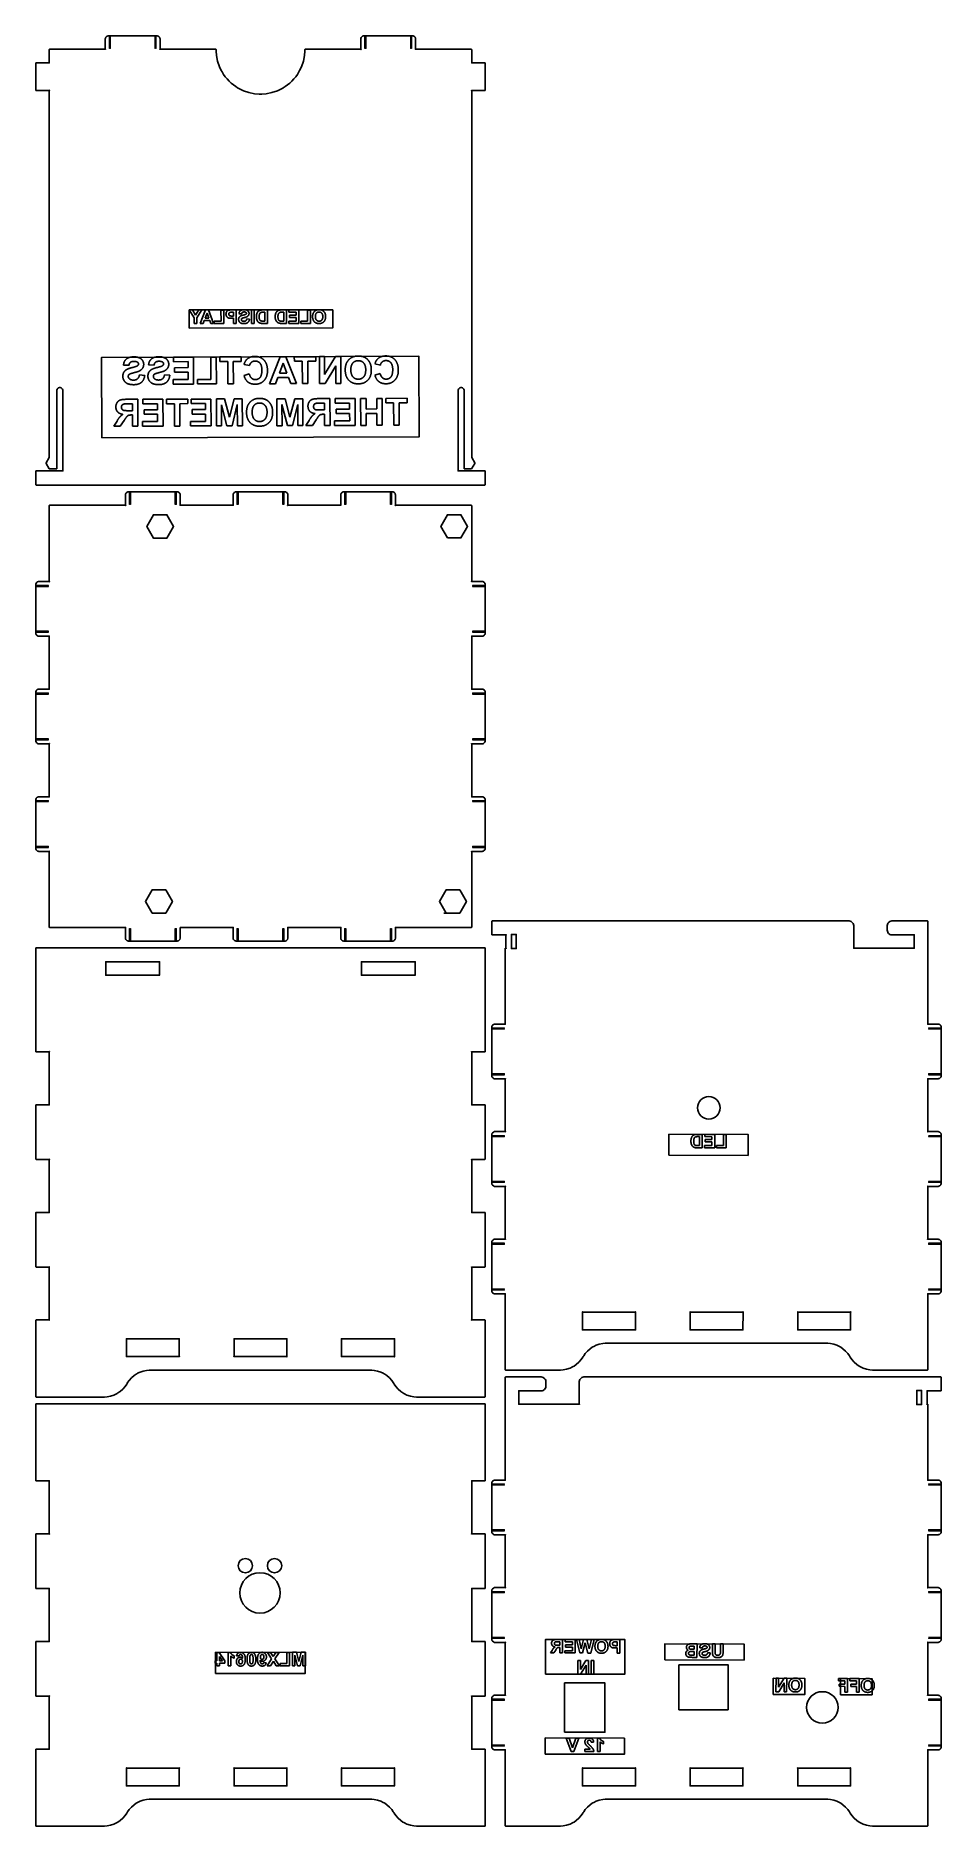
# Model space of a CAD drawing. Header units: millimetres. Extents: x 10 to 212, y 10 to 409.
import ezdxf

# ---------------------------------------------------------------- set-up
doc = ezdxf.new("R2010")
doc.units = ezdxf.units.MM
doc.layers.get('0').update_dxf_attribs({"linetype": 'CONTINUOUS'})

msp = doc.modelspace()

# ---------------------------------------------------------------- linework, layer by layer
for p, q in [((44.92, 348.15), (44.22, 348.15)), ((44.22, 348.15), (45.32, 346.41)), ((45.61, 346.96), (44.92, 348.15)), ((46.32, 348.15), (45.61, 346.96)), ((45.93, 346.41), (47.03, 348.15)), ((47.03, 348.15), (46.32, 348.15)), ((47.85, 348.15), (46.65, 345.15)), ((47.77, 346.34), (48.18, 347.45)), ((48.49, 348.15), (47.85, 348.15)), ((48.18, 347.45), (48.59, 346.34)), ((49.66, 345.15), (48.49, 348.15)), ((51.9, 348.13), (51.29, 348.13)), ((51.29, 348.13), (51.3, 345.66)), ((51.9, 345.16), (51.9, 348.13)), ((54.71, 348.16), (53.74, 348.16)), ((53.81, 347.65), (54.11, 347.65)), ((54.11, 347.65), (54.11, 346.8)), ((54.71, 345.16), (54.71, 348.16)), ((58.69, 348.16), (58.08, 348.16)), ((58.08, 348.16), (58.09, 345.16)), ((58.69, 345.16), (58.69, 348.16)), ((61.7, 348.16), (60.59, 348.16)), ((60.82, 347.65), (61.09, 347.65)), ((61.09, 347.65), (61.1, 345.67)), ((61.7, 345.16), (61.7, 348.16)), ((65.89, 348.17), (64.78, 348.16)), ((65.01, 347.66), (65.29, 347.66)), ((65.29, 347.66), (65.29, 345.67)), ((65.89, 345.17), (65.89, 348.17)), ((68.68, 348.17), (66.46, 348.17)), ((66.46, 348.17), (66.46, 347.66)), ((66.46, 347.66), (68.08, 347.66)), ((68.08, 347.66), (68.08, 346.99)), ((68.69, 345.17), (68.68, 348.17)), ((71.23, 348.14), (70.62, 348.14)), ((70.62, 348.14), (70.62, 345.67)), ((71.23, 345.17), (71.23, 348.14)), ((45.32, 346.41), (45.32, 345.15)), ((45.32, 345.15), (45.93, 345.15)), ((45.93, 345.15), (45.93, 346.41)), ((46.65, 345.15), (47.31, 345.15)), ((47.31, 345.15), (47.57, 345.83)), ((47.57, 345.83), (48.77, 345.83)), ((48.59, 346.34), (47.77, 346.34)), ((48.77, 345.83), (49.02, 345.15)), ((49.02, 345.15), (49.66, 345.15)), ((51.3, 345.66), (49.79, 345.66)), ((49.79, 345.66), (49.79, 345.15)), ((49.79, 345.15), (51.9, 345.16)), ((53.71, 346.29), (54.11, 346.29)), ((54.11, 346.8), (53.78, 346.8)), ((54.11, 346.29), (54.11, 345.16)), ((54.11, 345.16), (54.71, 345.16)), ((55.31, 347.3), (55.91, 347.27)), ((57.66, 346.14), (57.07, 346.19)), ((58.09, 345.16), (58.69, 345.16)), ((60.56, 345.16), (61.7, 345.16)), ((61.1, 345.67), (60.64, 345.67)), ((64.75, 345.16), (65.89, 345.17)), ((65.29, 345.67), (64.83, 345.67)), ((68.08, 345.67), (66.4, 345.67)), ((66.4, 345.67), (66.4, 345.17)), ((66.4, 345.17), (68.69, 345.17)), ((68.08, 346.99), (66.57, 346.99)), ((66.57, 346.99), (66.57, 346.49)), ((66.57, 346.49), (68.08, 346.49)), ((68.08, 346.49), (68.08, 345.67)), ((70.62, 345.67), (69.12, 345.67)), ((69.12, 345.67), (69.12, 345.17)), ((69.12, 345.17), (71.23, 345.17)), ((29.57, 335.87), (30.78, 335.82)), ((35.16, 335.89), (36.37, 335.84)), ((45.15, 337.64), (40.7, 337.63)), ((40.7, 337.63), (40.7, 336.61)), ((40.7, 336.61), (43.94, 336.63)), ((43.94, 336.63), (43.94, 335.3)), ((45.17, 331.64), (45.15, 337.64)), ((50.23, 337.61), (49.02, 337.61)), ((49.02, 337.61), (49.04, 332.67)), ((50.26, 331.66), (50.23, 337.61)), ((55.82, 337.68), (51.05, 337.67)), ((51.05, 337.67), (51.05, 336.65)), ((51.05, 336.65), (52.83, 336.66)), ((52.83, 336.66), (52.85, 331.67)), ((54.04, 336.66), (55.82, 336.67)), ((54.06, 331.68), (54.04, 336.66)), ((55.82, 336.67), (55.82, 337.68)), ((56.45, 336.03), (57.65, 335.75)), ((64.48, 337.71), (62.1, 331.71)), ((64.33, 334.09), (65.14, 336.32)), ((65.77, 337.72), (64.48, 337.71)), ((65.14, 336.32), (65.96, 334.09)), ((68.12, 331.73), (65.77, 337.72)), ((72.42, 337.74), (67.65, 337.73)), ((67.65, 337.73), (67.66, 336.71)), ((67.66, 336.71), (69.43, 336.72)), ((69.43, 336.72), (69.45, 331.73)), ((70.64, 336.72), (72.42, 336.73)), ((70.66, 331.74), (70.64, 336.72)), ((72.42, 336.73), (72.42, 337.74)), ((74.4, 337.75), (73.27, 337.75)), ((73.27, 337.75), (73.29, 331.75)), ((74.41, 333.74), (74.4, 337.75)), ((76.85, 337.76), (74.41, 333.74)), ((74.51, 331.75), (76.91, 335.67)), ((78.03, 337.76), (76.85, 337.76)), ((76.91, 335.67), (76.93, 331.76)), ((78.05, 331.76), (78.03, 337.76)), ((85.63, 336.14), (86.83, 335.86)), ((34.29, 333.56), (33.11, 333.67)), ((39.88, 333.58), (38.7, 333.69)), ((43.95, 332.65), (40.6, 332.64)), ((40.6, 332.64), (40.6, 331.63)), ((40.6, 331.63), (45.17, 331.64)), ((43.94, 335.3), (40.93, 335.28)), ((40.93, 335.28), (40.93, 334.27)), ((40.93, 334.27), (43.95, 334.28)), ((43.95, 334.28), (43.95, 332.65)), ((49.04, 332.67), (46.03, 332.66)), ((46.03, 332.66), (46.03, 331.65)), ((46.03, 331.65), (50.26, 331.66)), ((52.85, 331.67), (54.06, 331.68)), ((57.61, 333.9), (56.44, 333.52)), ((62.1, 331.71), (63.42, 331.71)), ((63.42, 331.71), (63.94, 333.08)), ((63.94, 333.08), (66.34, 333.08)), ((65.96, 334.09), (64.33, 334.09)), ((66.34, 333.08), (66.84, 331.72)), ((66.84, 331.72), (68.12, 331.73)), ((69.45, 331.73), (70.66, 331.74)), ((73.29, 331.75), (74.51, 331.75)), ((76.93, 331.76), (78.05, 331.76)), ((86.79, 334), (85.62, 333.62)), ((32.75, 328.24), (30.2, 328.23)), ((32.77, 322.24), (32.75, 328.24)), ((38.35, 328.26), (33.9, 328.24)), ((33.9, 328.24), (33.9, 327.22)), ((38.37, 322.26), (38.35, 328.26)), ((43.89, 328.28), (39.13, 328.26)), ((39.13, 328.26), (39.13, 327.24)), ((43.9, 327.26), (43.89, 328.28)), ((49.06, 328.29), (44.61, 328.28)), ((44.61, 328.28), (44.61, 327.26)), ((49.08, 322.29), (49.06, 328.29)), ((52.08, 328.31), (50.26, 328.3)), ((50.26, 328.3), (50.28, 322.3)), ((53.17, 324.22), (52.08, 328.31)), ((54.24, 328.31), (53.17, 324.22)), ((56.05, 328.32), (54.24, 328.31)), ((56.08, 322.32), (56.05, 328.32)), ((65.58, 328.35), (63.76, 328.35)), ((63.76, 328.35), (63.78, 322.35)), ((66.67, 324.27), (65.58, 328.35)), ((67.74, 328.36), (66.67, 324.27)), ((69.56, 328.37), (67.74, 328.36)), ((69.58, 322.37), (69.56, 328.37)), ((75.59, 328.39), (73.04, 328.38)), ((75.61, 322.39), (75.59, 328.39)), ((81.18, 328.41), (76.74, 328.39)), ((76.74, 328.39), (76.74, 327.38)), ((81.21, 322.41), (81.18, 328.41)), ((83.65, 328.42), (82.44, 328.42)), ((82.44, 328.42), (82.46, 322.42)), ((83.66, 326.06), (83.65, 328.42)), ((87.23, 328.43), (86.02, 328.43)), ((86.02, 328.43), (86.03, 326.07)), ((87.25, 322.43), (87.23, 328.43)), ((92.79, 328.45), (88.02, 328.44)), ((88.02, 328.44), (88.02, 327.42)), ((88.02, 327.42), (89.8, 327.43)), ((89.8, 327.43), (89.82, 322.44)), ((91.01, 327.43), (92.79, 327.44)), ((91.03, 322.45), (91.01, 327.43)), ((92.79, 327.44), (92.79, 328.45)), ((28.83, 322.22), (29.7, 323.53)), ((30.6, 327.21), (31.54, 327.22)), ((31.55, 325.69), (30.65, 325.69)), ((31.31, 324.74), (31.55, 324.74)), ((31.54, 327.22), (31.55, 325.69)), ((31.55, 324.74), (31.56, 322.23)), ((33.9, 327.22), (37.14, 327.24)), ((37.14, 325.91), (34.13, 325.9)), ((34.13, 325.9), (34.13, 324.88)), ((34.13, 324.88), (37.15, 324.9)), ((37.14, 327.24), (37.14, 325.91)), ((37.15, 324.9), (37.15, 323.26)), ((39.13, 327.24), (40.91, 327.25)), ((40.91, 327.25), (40.92, 322.27)), ((42.12, 327.25), (43.9, 327.26)), ((42.14, 322.27), (42.12, 327.25)), ((44.61, 327.26), (47.85, 327.28)), ((47.85, 325.95), (44.84, 325.93)), ((44.84, 325.93), (44.84, 324.92)), ((44.84, 324.92), (47.86, 324.93)), ((47.85, 327.28), (47.85, 325.95)), ((47.86, 324.93), (47.86, 323.3)), ((51.41, 322.3), (51.39, 327.03)), ((51.39, 327.03), (52.6, 322.31)), ((53.76, 322.31), (54.93, 327.04)), ((54.93, 327.04), (54.95, 322.32)), ((64.91, 322.35), (64.89, 327.07)), ((64.89, 327.07), (66.1, 322.36)), ((67.27, 322.36), (68.44, 327.09)), ((68.44, 327.09), (68.45, 322.36)), ((70.95, 323.54), (70.22, 322.37)), ((71.67, 322.38), (72.54, 323.69)), ((73.44, 327.37), (74.38, 327.37)), ((74.39, 325.85), (73.49, 325.85)), ((74.14, 324.89), (74.39, 324.89)), ((74.38, 327.37), (74.39, 325.85)), ((74.39, 324.89), (74.4, 322.39)), ((76.74, 327.38), (79.98, 327.39)), ((79.98, 326.06), (76.97, 326.05)), ((76.97, 326.05), (76.97, 325.04)), ((76.97, 325.04), (79.98, 325.05)), ((79.98, 327.39), (79.98, 326.06)), ((79.98, 325.05), (79.99, 323.42)), ((86.03, 326.07), (83.66, 326.06)), ((83.66, 325.04), (86.03, 325.05)), ((83.67, 322.42), (83.66, 325.04)), ((86.03, 325.05), (86.04, 322.43)), ((28.11, 323.39), (27.38, 322.22)), ((27.38, 322.22), (28.83, 322.22)), ((31.56, 322.23), (32.77, 322.24)), ((37.15, 323.26), (33.8, 323.25)), ((33.8, 323.25), (33.8, 322.24)), ((33.8, 322.24), (38.37, 322.26)), ((40.92, 322.27), (42.14, 322.27)), ((47.86, 323.3), (44.51, 323.29)), ((44.51, 323.29), (44.51, 322.28)), ((44.51, 322.28), (49.08, 322.29)), ((50.28, 322.3), (51.41, 322.3)), ((52.6, 322.31), (53.76, 322.31)), ((54.95, 322.32), (56.08, 322.32)), ((63.78, 322.35), (64.91, 322.35)), ((66.1, 322.36), (67.27, 322.36)), ((68.45, 322.36), (69.58, 322.37)), ((70.22, 322.37), (71.67, 322.38)), ((74.4, 322.39), (75.61, 322.39)), ((79.99, 323.42), (76.64, 323.41)), ((76.64, 323.41), (76.64, 322.39)), ((76.64, 322.39), (81.21, 322.41)), ((82.46, 322.42), (83.67, 322.42)), ((86.04, 322.43), (87.25, 322.43)), ((89.82, 322.44), (91.03, 322.45)), ((101.79, 297.3), (104.47, 297.3)), ((35.96, 213.65), (38.71, 213.65)), ((101.52, 213.66), (101, 213.66)), ((158.61, 164.3), (157.5, 164.3)), ((157.73, 163.79), (158, 163.79)), ((158, 163.79), (157.99, 161.8)), ((158.6, 161.3), (158.61, 164.3)), ((159.18, 164.29), (159.17, 163.79)), ((159.17, 163.79), (160.79, 163.78)), ((161.4, 164.29), (159.18, 164.29)), ((160.79, 163.78), (160.79, 163.12)), ((161.39, 161.29), (161.4, 164.29)), ((163.34, 164.26), (163.33, 161.79)), ((163.94, 164.26), (163.34, 164.26)), ((163.94, 161.28), (163.94, 164.26)), ((157.46, 161.3), (158.6, 161.3)), ((157.99, 161.8), (157.54, 161.8)), ((160.79, 161.8), (159.11, 161.8)), ((159.11, 161.8), (159.11, 161.29)), ((159.11, 161.29), (161.39, 161.29)), ((160.79, 163.12), (159.28, 163.12)), ((159.28, 163.12), (159.28, 162.62)), ((159.28, 162.62), (160.79, 162.61)), ((160.79, 162.61), (160.79, 161.8)), ((161.83, 161.79), (161.82, 161.29)), ((161.82, 161.29), (163.94, 161.28)), ((163.33, 161.79), (161.83, 161.79)), ((50.86, 48.76), (50.37, 48.75)), ((50.37, 48.75), (50.38, 46.85)), ((52.16, 46.85), (50.86, 48.76)), ((53.38, 48.76), (52.92, 48.76)), ((52.92, 48.76), (52.92, 45.75)), ((53.5, 45.75), (53.49, 47.92)), ((54.24, 47.48), (54.24, 48)), ((54.77, 48.02), (55.33, 47.96)), ((62.36, 48.77), (61.66, 48.77)), ((61.66, 48.77), (62.59, 47.31)), ((62.95, 47.81), (62.36, 48.77)), ((63.55, 48.77), (62.95, 47.81)), ((63.33, 47.34), (64.26, 48.77)), ((64.26, 48.77), (63.55, 48.77)), ((66.59, 48.75), (65.99, 48.75)), ((65.99, 48.75), (65.99, 46.28)), ((66.6, 45.78), (66.59, 48.75)), ((68.12, 48.78), (67.21, 48.78)), ((67.21, 48.78), (67.22, 45.78)), ((67.78, 45.78), (67.78, 48.14)), ((67.78, 48.14), (68.38, 45.78)), ((68.66, 46.74), (68.12, 48.78)), ((69.2, 48.78), (68.66, 46.74)), ((68.96, 45.78), (69.55, 48.15)), ((70.11, 48.78), (69.2, 48.78)), ((69.55, 48.15), (69.55, 45.78)), ((70.12, 45.78), (70.11, 48.78)), ((125.13, 49.22), (124.76, 48.64)), ((124.76, 48.64), (125.49, 48.64)), ((125.49, 48.64), (125.93, 49.29)), ((127.46, 51.63), (126.19, 51.63)), ((126.39, 51.13), (126.86, 51.13)), ((126.86, 50.36), (126.41, 50.37)), ((126.73, 49.89), (126.86, 49.89)), ((126.86, 49.89), (126.85, 48.63)), ((126.85, 48.63), (127.46, 48.63)), ((126.86, 51.13), (126.86, 50.36)), ((127.46, 48.63), (127.46, 51.63)), ((129.65, 49.13), (127.98, 49.14)), ((127.98, 49.14), (127.98, 48.63)), ((127.98, 48.63), (130.26, 48.63)), ((130.26, 51.63), (128.04, 51.63)), ((128.04, 51.63), (128.04, 51.12)), ((128.04, 51.12), (129.66, 51.12)), ((129.65, 50.46), (128.15, 50.46)), ((128.15, 50.46), (128.15, 49.95)), ((128.15, 49.95), (129.65, 49.95)), ((129.66, 51.12), (129.65, 50.46)), ((129.65, 49.95), (129.65, 49.13)), ((130.26, 48.63), (130.26, 51.63)), ((131.18, 51.63), (130.57, 51.63)), ((130.57, 51.63), (131.3, 48.63)), ((131.64, 49.53), (131.18, 51.63)), ((131.3, 48.63), (131.94, 48.63)), ((132.17, 51.63), (131.64, 49.53)), ((131.94, 48.63), (132.54, 50.87)), ((132.89, 51.62), (132.17, 51.63)), ((132.54, 50.87), (133.13, 48.62)), ((133.43, 49.56), (132.89, 51.62)), ((133.13, 48.62), (133.79, 48.62)), ((133.89, 51.62), (133.43, 49.56)), ((133.79, 48.62), (134.51, 51.62)), ((134.51, 51.62), (133.89, 51.62)), ((139.27, 49.75), (139.66, 49.75)), ((140.27, 51.61), (139.3, 51.62)), ((139.67, 50.26), (139.33, 50.26)), ((139.37, 51.11), (139.67, 51.11)), ((139.66, 49.75), (139.66, 48.62)), ((139.66, 48.62), (140.27, 48.61)), ((139.67, 51.11), (139.67, 50.26)), ((140.27, 48.61), (140.27, 51.61)), ((157.45, 50.66), (156.25, 50.66)), ((156.84, 48.16), (156.28, 48.16)), ((156.35, 48.96), (156.84, 48.96)), ((156.84, 49.46), (156.44, 49.46)), ((156.5, 50.16), (156.84, 50.16)), ((156.84, 50.16), (156.84, 49.46)), ((156.84, 48.96), (156.84, 48.16)), ((157.44, 47.66), (157.45, 50.66)), ((158.05, 49.8), (158.65, 49.77)), ((160.4, 48.63), (159.81, 48.68)), ((160.89, 50.65), (160.88, 49.07)), ((161.49, 50.65), (160.89, 50.65)), ((161.49, 48.99), (161.49, 50.65)), ((163.28, 50.64), (162.67, 50.64)), ((162.67, 50.64), (162.67, 49.02)), ((163.27, 49.04), (163.28, 50.64)), ((50.38, 46.85), (50.01, 46.85)), ((50.01, 46.85), (50.01, 46.35)), ((50.01, 46.35), (50.38, 46.35)), ((50.38, 46.35), (50.38, 45.74)), ((50.38, 45.74), (50.94, 45.74)), ((50.93, 46.85), (50.93, 47.88)), ((50.93, 47.88), (51.62, 46.85)), ((51.62, 46.85), (50.93, 46.85)), ((50.94, 45.74), (50.94, 46.35)), ((50.94, 46.35), (52.16, 46.35)), ((52.16, 46.35), (52.16, 46.85)), ((52.92, 45.75), (53.5, 45.75)), ((61.37, 46.46), (60.82, 46.52)), ((62.59, 47.31), (61.57, 45.77)), ((61.57, 45.77), (62.3, 45.77)), ((62.3, 45.77), (62.97, 46.81)), ((62.97, 46.81), (63.63, 45.77)), ((64.36, 45.77), (63.33, 47.34)), ((63.63, 45.77), (64.36, 45.77)), ((65.99, 46.28), (64.49, 46.28)), ((64.49, 46.28), (64.49, 45.77)), ((64.49, 45.77), (66.6, 45.78)), ((67.22, 45.78), (67.78, 45.78)), ((68.38, 45.78), (68.96, 45.78)), ((69.55, 45.78), (70.12, 45.78)), ((131.46, 46.94), (130.89, 46.95)), ((130.89, 46.95), (130.89, 43.95)), ((130.89, 43.95), (131.5, 43.94)), ((132.69, 46.94), (131.45, 44.94)), ((131.45, 44.94), (131.46, 46.94)), ((131.5, 43.94), (132.71, 45.9)), ((133.27, 46.94), (132.69, 46.94)), ((132.71, 45.9), (132.71, 43.94)), ((132.71, 43.94), (133.27, 43.94)), ((133.27, 43.94), (133.27, 46.94)), ((133.86, 46.94), (133.85, 43.94)), ((133.85, 43.94), (134.46, 43.94)), ((134.46, 46.94), (133.86, 46.94)), ((134.46, 43.94), (134.46, 46.94)), ((156.42, 47.66), (157.44, 47.66)), ((175.07, 42.99), (175.06, 39.99)), ((175.06, 39.99), (175.67, 39.99)), ((175.63, 42.99), (175.07, 42.99)), ((175.63, 40.98), (175.63, 42.99)), ((176.86, 42.98), (175.63, 40.98)), ((175.67, 39.99), (176.89, 41.94)), ((177.45, 42.98), (176.86, 42.98)), ((176.89, 41.94), (176.88, 39.98)), ((176.88, 39.98), (177.44, 39.98)), ((177.44, 39.98), (177.45, 42.98)), ((191.04, 42.91), (188.98, 42.92)), ((188.98, 42.92), (188.98, 42.41)), ((188.98, 42.41), (190.43, 42.41)), ((189.18, 41.7), (189.17, 41.2)), ((189.17, 41.2), (190.43, 41.19)), ((190.43, 41.7), (189.18, 41.7)), ((190.43, 41.19), (190.42, 39.92)), ((190.43, 42.41), (190.43, 41.7)), ((191.03, 39.91), (191.04, 42.91)), ((193.6, 42.91), (191.54, 42.91)), ((191.54, 42.91), (191.54, 42.41)), ((191.54, 42.41), (192.99, 42.4)), ((191.74, 41.7), (191.73, 41.19)), ((191.73, 41.19), (192.99, 41.18)), ((192.99, 41.69), (191.74, 41.7)), ((192.99, 41.18), (192.98, 39.91)), ((192.99, 42.4), (192.99, 41.69)), ((193.59, 39.91), (193.6, 42.91)), ((190.42, 39.92), (191.03, 39.91)), ((192.98, 39.91), (193.59, 39.91)), ((128.93, 29.66), (128.28, 29.66)), ((128.28, 29.66), (129.35, 26.66)), ((129.66, 27.44), (128.93, 29.66)), ((130.42, 29.66), (129.66, 27.44)), ((130, 26.66), (131.08, 29.65)), ((131.08, 29.65), (130.42, 29.66)), ((133.82, 28.72), (134.4, 28.77)), ((135.72, 29.66), (135.25, 29.66)), ((135.25, 29.66), (135.25, 26.65)), ((135.82, 26.64), (135.82, 28.81)), ((136.57, 28.37), (136.57, 28.9)), ((129.35, 26.66), (130, 26.66)), ((132.44, 27.19), (132.44, 26.65)), ((133.59, 27.18), (132.44, 27.19)), ((132.44, 26.65), (134.46, 26.65)), ((135.25, 26.65), (135.82, 26.64))]:
    msp.add_line(p, q)
for points in [[(14.7, 312.8), (14.7, 330.2), (14.7, 330.28), (14.77, 330.5), (14.79, 330.53), (14.8, 330.55), (14.89, 330.66), (15, 330.75), (15.02, 330.76), (15.05, 330.78), (15.27, 330.85), (15.35, 330.85), (15.43, 330.85), (15.65, 330.78), (15.68, 330.76), (15.7, 330.75), (15.81, 330.66), (15.9, 330.55), (15.91, 330.53), (15.93, 330.5), (16, 330.28), (16, 330.2), (16, 312.3), (16.01, 312.3), (16.04, 312.29), (16.04, 312.26), (16.01, 312.26), (16, 312.29), (16, 312.3), (10.1, 312.3), (10.08, 312.3), (10.03, 312.27), (10, 312.22), (10, 312.2), (10, 309.2), (10, 309.18), (10.03, 309.13), (10.08, 309.1), (10.1, 309.1), (13.1, 309.1), (107.1, 309.1), (110.1, 309.1), (110.12, 309.1), (110.17, 309.13), (110.2, 309.18), (110.2, 309.2), (110.2, 312.2), (110.2, 312.22), (110.17, 312.27), (110.12, 312.3), (110.1, 312.3), (104.2, 312.3), (104.2, 312.29), (104.19, 312.26), (104.16, 312.26), (104.16, 312.29), (104.19, 312.3), (104.2, 312.3), (104.2, 330.2), (104.2, 330.28), (104.27, 330.5), (104.29, 330.53), (104.3, 330.55), (104.39, 330.66), (104.5, 330.75), (104.52, 330.76), (104.55, 330.78), (104.78, 330.85), (104.85, 330.85), (104.93, 330.85), (105.15, 330.78), (105.17, 330.76), (105.2, 330.75), (105.31, 330.66), (105.4, 330.55), (105.41, 330.53), (105.43, 330.5), (105.5, 330.28), (105.5, 330.2), (105.5, 312.8), (105.5, 312.78), (105.53, 312.73), (105.58, 312.7), (105.6, 312.7), (107.1, 312.7), (107.12, 312.7), (107.18, 312.74), (107.19, 312.75), (107.88, 313.95), (107.88, 313.96), (107.88, 314.04), (107.88, 314.05), (107.2, 315.23), (107.19, 315.23), (107.2, 315.23), (107.2, 315.23), (107.2, 397.1), (110.1, 397.1), (110.12, 397.1), (110.17, 397.13), (110.2, 397.19), (110.2, 397.2), (110.2, 403.2), (110.2, 403.22), (110.17, 403.27), (110.12, 403.3), (110.1, 403.3), (107.2, 403.3), (107.2, 403.29), (107.19, 403.26), (107.16, 403.26), (107.16, 403.29), (107.19, 403.3), (107.2, 403.3), (107.2, 406.2), (107.2, 406.22), (107.17, 406.27), (107.12, 406.3), (107.1, 406.3), (94.7, 406.3), (94.7, 408.6), (94.7, 408.64), (94.68, 408.78), (94.62, 408.92), (94.61, 408.95), (94.59, 408.98), (94.49, 409.1), (94.38, 409.19), (94.35, 409.21), (94.32, 409.22), (94.18, 409.28), (94.04, 409.3), (94, 409.3), (93.7, 409.3), (93.72, 409.3), (93.77, 409.27), (93.8, 409.22), (93.8, 409.2), (93.8, 406.5), (93.8, 406.51), (93.79, 406.55), (93.79, 406.55), (93.78, 406.56), (93.75, 406.58), (93.75, 406.59), (93.75, 406.59), (93.71, 406.6), (93.7, 406.6), (93.69, 406.6), (93.65, 406.59), (93.65, 406.59), (93.65, 406.58), (93.61, 406.56), (93.61, 406.55), (93.61, 406.55), (93.6, 406.51), (93.6, 406.5), (93.6, 409.2), (93.6, 409.22), (93.63, 409.27), (93.68, 409.3), (93.7, 409.3), (83.5, 409.3), (83.2, 409.3), (83.11, 409.3), (82.88, 409.22), (82.85, 409.21), (82.82, 409.19), (82.7, 409.1), (82.61, 408.98), (82.59, 408.95), (82.58, 408.92), (82.5, 408.68), (82.5, 408.6), (82.5, 406.3), (82.51, 406.3), (82.54, 406.29), (82.54, 406.26), (82.51, 406.26), (82.5, 406.29), (82.5, 406.3), (70.1, 406.3), (70.08, 406.3), (70.03, 406.27), (70, 406.22), (70, 406.2), (70, 405.88), (69.91, 404.91), (69.66, 403.64), (69.25, 402.41), (68.83, 401.53), (68.67, 401.25), (68.59, 401.11), (68.33, 400.7), (67.95, 400.17), (67.54, 399.67), (67.1, 399.2), (66.63, 398.76), (66.13, 398.35), (65.6, 397.97), (65.19, 397.71), (65.05, 397.63), (64.77, 397.46), (63.89, 397.05), (62.66, 396.64), (61.39, 396.38), (60.42, 396.3), (60.1, 396.3), (59.78, 396.3), (58.8, 396.38), (57.54, 396.64), (56.31, 397.05), (55.43, 397.46), (55.15, 397.63), (55.01, 397.71), (54.6, 397.97), (54.07, 398.35), (53.57, 398.76), (53.1, 399.2), (52.66, 399.67), (52.25, 400.17), (51.87, 400.7), (51.61, 401.11), (51.53, 401.25), (51.36, 401.53), (50.95, 402.41), (50.54, 403.64), (50.28, 404.91), (50.2, 405.88), (50.2, 406.2), (50.2, 406.22), (50.17, 406.27), (50.12, 406.3), (50.1, 406.3), (37.7, 406.3), (37.7, 406.29), (37.69, 406.26), (37.66, 406.26), (37.66, 406.29), (37.69, 406.3), (37.7, 406.3), (37.7, 408.6), (37.7, 408.64), (37.68, 408.78), (37.62, 408.92), (37.61, 408.95), (37.59, 408.98), (37.49, 409.1), (37.38, 409.19), (37.35, 409.21), (37.32, 409.22), (37.08, 409.3), (37, 409.3), (36.7, 409.3), (36.72, 409.3), (36.77, 409.27), (36.8, 409.22), (36.8, 409.2), (36.8, 406.5), (36.8, 406.51), (36.79, 406.55), (36.79, 406.55), (36.78, 406.56), (36.75, 406.58), (36.75, 406.59), (36.75, 406.59), (36.71, 406.6), (36.7, 406.6), (36.69, 406.6), (36.65, 406.59), (36.65, 406.59), (36.65, 406.58), (36.61, 406.56), (36.61, 406.55), (36.61, 406.55), (36.6, 406.51), (36.6, 406.5), (36.6, 409.2), (36.6, 409.22), (36.63, 409.27), (36.68, 409.3), (36.7, 409.3), (26.5, 409.3), (26.52, 409.3), (26.57, 409.27), (26.6, 409.22), (26.6, 409.2), (26.6, 406.5), (26.6, 406.51), (26.59, 406.55), (26.59, 406.55), (26.58, 406.56), (26.55, 406.58), (26.55, 406.59), (26.55, 406.59), (26.51, 406.6), (26.5, 406.6), (26.49, 406.6), (26.45, 406.59), (26.45, 406.59), (26.45, 406.58), (26.41, 406.56), (26.41, 406.55), (26.41, 406.55), (26.4, 406.51), (26.4, 406.5), (26.4, 409.2), (26.4, 409.22), (26.43, 409.27), (26.48, 409.3), (26.5, 409.3), (26.2, 409.3), (26.11, 409.3), (25.88, 409.22), (25.85, 409.21), (25.82, 409.19), (25.7, 409.1), (25.61, 408.98), (25.59, 408.95), (25.58, 408.92), (25.52, 408.78), (25.5, 408.64), (25.5, 408.6), (25.5, 406.3), (25.51, 406.3), (25.54, 406.29), (25.54, 406.26), (25.51, 406.26), (25.5, 406.29), (25.5, 406.3), (13.1, 406.3), (13.08, 406.3), (13.03, 406.27), (13, 406.22), (13, 406.2), (13, 403.3), (10.1, 403.3), (10.08, 403.3), (10.03, 403.27), (10, 403.22), (10, 403.2), (10, 397.2), (10, 397.19), (10.03, 397.13), (10.08, 397.1), (10.1, 397.1), (13, 397.1), (13, 397.11), (13.01, 397.14), (13.04, 397.14), (13.04, 397.12), (13.01, 397.1), (13, 397.1), (13, 315.23), (12.32, 314.05), (12.32, 314.04), (12.32, 313.96), (12.32, 313.95), (13.01, 312.75), (13.02, 312.74), (13.08, 312.7), (13.1, 312.7), (14.6, 312.7), (14.62, 312.7), (14.67, 312.73), (14.7, 312.78)], [(83.43, 409.27), (83.4, 409.22), (83.4, 409.2), (83.4, 406.5), (83.4, 406.51), (83.41, 406.55), (83.41, 406.55), (83.41, 406.56), (83.45, 406.58), (83.45, 406.59), (83.45, 406.59), (83.49, 406.6), (83.5, 406.6), (83.51, 406.6), (83.55, 406.59), (83.55, 406.59), (83.55, 406.58), (83.58, 406.56), (83.59, 406.55), (83.59, 406.55), (83.6, 406.51), (83.6, 406.5), (83.6, 409.2), (83.6, 409.22), (83.57, 409.27), (83.52, 409.3), (83.5, 409.3), (83.48, 409.3)], [(13.01, 403.3), (13, 403.3), (13, 403.29), (13.01, 403.26), (13.04, 403.26), (13.04, 403.29)], [(94.7, 406.3), (94.69, 406.3), (94.66, 406.29), (94.66, 406.26), (94.68, 406.26), (94.7, 406.29)], [(107.19, 397.1), (107.2, 397.1), (107.2, 397.11), (107.19, 397.14), (107.16, 397.14), (107.16, 397.12)], [(44.22, 344.13), (76.22, 344.15), (76.22, 348.17), (44.22, 348.15)], [(24.71, 319.62), (95.49, 319.88), (95.43, 337.83), (24.65, 337.57)], [(13, 315.23), (13, 315.23), (13, 315.23)], [(65.68, 307.58), (65.54, 307.6), (65.5, 307.6), (65.2, 307.6), (55, 307.6), (55.02, 307.6), (55.07, 307.57), (55.1, 307.52), (55.1, 307.5), (55.1, 304.8), (55.1, 304.81), (55.09, 304.85), (55.09, 304.85), (55.08, 304.85), (55.05, 304.88), (55.05, 304.89), (55.05, 304.89), (55.01, 304.9), (55, 304.9), (54.99, 304.9), (54.95, 304.89), (54.95, 304.89), (54.95, 304.88), (54.91, 304.85), (54.91, 304.85), (54.91, 304.85), (54.9, 304.81), (54.9, 304.8), (54.9, 307.5), (54.9, 307.52), (54.93, 307.57), (54.98, 307.6), (55, 307.6), (54.7, 307.6), (54.65, 307.6), (54.52, 307.58), (54.38, 307.52), (54.35, 307.51), (54.32, 307.49), (54.21, 307.39), (54.11, 307.28), (54.09, 307.25), (54.08, 307.22), (54.02, 307.08), (54, 306.95), (54, 306.9), (54, 304.6), (54, 304.59), (54.01, 304.56), (54.04, 304.56), (54.04, 304.59), (54.01, 304.6), (54, 304.6), (42.2, 304.6), (42.2, 306.9), (42.2, 306.95), (42.17, 307.08), (42.12, 307.22), (42.11, 307.25), (42.09, 307.28), (41.99, 307.39), (41.88, 307.49), (41.85, 307.51), (41.82, 307.52), (41.68, 307.58), (41.54, 307.6), (41.5, 307.6), (41.2, 307.6), (31, 307.6), (30.7, 307.6), (30.65, 307.6), (30.52, 307.58), (30.38, 307.52), (30.35, 307.51), (30.32, 307.49), (30.21, 307.39), (30.11, 307.28), (30.09, 307.25), (30.08, 307.22), (30.02, 307.08), (30, 306.95), (30, 306.9), (30, 304.6), (30, 304.59), (30.01, 304.56), (30.04, 304.56), (30.04, 304.59), (30.01, 304.6), (30, 304.6), (13.1, 304.6), (13.08, 304.6), (13.03, 304.57), (13, 304.52), (13, 304.5), (13, 287.6), (10.7, 287.6), (10.61, 287.6), (10.38, 287.52), (10.35, 287.51), (10.32, 287.49), (10.2, 287.39), (10.11, 287.28), (10.09, 287.25), (10.08, 287.23), (10, 286.98), (10, 286.9), (10, 286.6), (10, 286.58), (10.03, 286.53), (10.08, 286.5), (10.1, 286.5), (12.8, 286.5), (12.79, 286.5), (12.75, 286.51), (12.75, 286.51), (12.75, 286.52), (12.72, 286.55), (12.71, 286.55), (12.71, 286.56), (12.7, 286.59), (12.7, 286.6), (12.7, 286.61), (12.71, 286.65), (12.71, 286.65), (12.72, 286.65), (12.75, 286.69), (12.75, 286.69), (12.75, 286.69), (12.79, 286.7), (12.8, 286.7), (10.1, 286.7), (10.08, 286.7), (10.03, 286.67), (10, 286.62), (10, 286.6), (10, 276.4), (10, 276.1), (10, 276.06), (10.02, 275.92), (10.08, 275.78), (10.09, 275.75), (10.11, 275.72), (10.2, 275.61), (10.32, 275.51), (10.35, 275.49), (10.38, 275.48), (10.52, 275.42), (10.65, 275.4), (10.7, 275.4), (13, 275.4), (13, 263.6), (13, 263.59), (13.01, 263.56), (13.04, 263.56), (13.04, 263.59), (13.01, 263.6), (13, 263.6), (10.7, 263.6), (10.65, 263.6), (10.52, 263.58), (10.38, 263.52), (10.35, 263.51), (10.32, 263.49), (10.2, 263.4), (10.11, 263.28), (10.09, 263.25), (10.08, 263.22), (10, 262.98), (10, 262.9), (10, 262.6), (10, 262.62), (10.03, 262.67), (10.08, 262.7), (10.1, 262.7), (12.8, 262.7), (12.79, 262.7), (12.75, 262.69), (12.75, 262.69), (12.75, 262.68), (12.72, 262.65), (12.71, 262.65), (12.71, 262.65), (12.7, 262.61), (12.7, 262.6), (12.7, 262.59), (12.71, 262.55), (12.71, 262.55), (12.72, 262.55), (12.75, 262.52), (12.75, 262.51), (12.75, 262.51), (12.79, 262.5), (12.8, 262.5), (10.1, 262.5), (10.08, 262.5), (10.03, 262.53), (10, 262.58), (10, 262.6), (10, 252.4), (10, 252.1), (10, 252.01), (10.08, 251.78), (10.09, 251.75), (10.11, 251.72), (10.2, 251.6), (10.32, 251.51), (10.35, 251.49), (10.38, 251.48), (10.52, 251.42), (10.65, 251.4), (10.7, 251.4), (13, 251.4), (13.01, 251.4), (13.04, 251.42), (13.04, 251.44), (13.01, 251.44), (13, 251.41), (13, 251.4), (13, 239.6), (13.01, 239.6), (13.04, 239.59), (13.04, 239.56), (13.01, 239.56), (13, 239.59), (13, 239.6), (10.7, 239.6), (10.61, 239.6), (10.38, 239.52), (10.35, 239.51), (10.32, 239.49), (10.2, 239.4), (10.11, 239.28), (10.09, 239.25), (10.08, 239.22), (10, 238.98), (10, 238.9), (10, 238.6), (10, 228.4), (10, 228.38), (10.03, 228.33), (10.08, 228.3), (10.1, 228.3), (12.8, 228.3), (12.79, 228.3), (12.75, 228.31), (12.75, 228.31), (12.75, 228.32), (12.72, 228.35), (12.71, 228.35), (12.71, 228.35), (12.7, 228.39), (12.7, 228.4), (12.7, 228.41), (12.71, 228.45), (12.71, 228.45), (12.72, 228.45), (12.75, 228.49), (12.75, 228.49), (12.75, 228.49), (12.79, 228.5), (12.8, 228.5), (10.1, 228.5), (10.08, 228.5), (10.03, 228.47), (10, 228.42), (10, 228.4), (10, 228.1), (10, 228.06), (10.02, 227.92), (10.08, 227.78), (10.09, 227.75), (10.11, 227.72), (10.2, 227.61), (10.32, 227.51), (10.35, 227.49), (10.38, 227.48), (10.52, 227.43), (10.65, 227.4), (10.7, 227.4), (13, 227.4), (13, 227.41), (13.01, 227.44), (13.04, 227.44), (13.04, 227.42), (13.01, 227.4), (13, 227.4), (13, 210.5), (13, 210.48), (13.03, 210.43), (13.08, 210.4), (13.1, 210.4), (30, 210.4), (30.01, 210.4), (30.04, 210.41), (30.04, 210.44), (30.01, 210.44), (30, 210.41), (30, 210.4), (30, 208.1), (30, 208.06), (30.02, 207.92), (30.08, 207.78), (30.09, 207.75), (30.11, 207.72), (30.21, 207.61), (30.32, 207.51), (30.35, 207.49), (30.38, 207.48), (30.52, 207.43), (30.65, 207.4), (30.7, 207.4), (31, 207.4), (41.2, 207.4), (41.18, 207.4), (41.13, 207.43), (41.1, 207.48), (41.1, 207.5), (41.1, 210.2), (41.1, 210.19), (41.11, 210.15), (41.11, 210.15), (41.12, 210.15), (41.15, 210.12), (41.15, 210.11), (41.15, 210.11), (41.19, 210.1), (41.2, 210.1), (41.21, 210.1), (41.25, 210.11), (41.25, 210.11), (41.25, 210.12), (41.28, 210.15), (41.29, 210.15), (41.29, 210.15), (41.3, 210.19), (41.3, 210.2), (41.3, 207.5), (41.3, 207.48), (41.27, 207.43), (41.22, 207.4), (41.2, 207.4), (41.5, 207.4), (41.54, 207.4), (41.68, 207.43), (41.82, 207.48), (41.85, 207.49), (41.88, 207.51), (41.99, 207.61), (42.09, 207.72), (42.11, 207.75), (42.12, 207.78), (42.2, 208.02), (42.2, 208.1), (42.2, 210.4), (54, 210.4), (54, 210.41), (54.01, 210.44), (54.04, 210.44), (54.04, 210.41), (54.01, 210.4), (54, 210.4), (54, 208.1), (54, 208.06), (54.02, 207.92), (54.08, 207.78), (54.09, 207.75), (54.11, 207.72), (54.21, 207.61), (54.32, 207.51), (54.35, 207.49), (54.38, 207.48), (54.52, 207.43), (54.65, 207.4), (54.7, 207.4), (55, 207.4), (54.98, 207.4), (54.93, 207.43), (54.9, 207.48), (54.9, 207.5), (54.9, 210.2), (54.9, 210.19), (54.91, 210.15), (54.91, 210.15), (54.91, 210.15), (54.95, 210.12), (54.95, 210.11), (54.95, 210.11), (54.99, 210.1), (55, 210.1), (55.01, 210.1), (55.05, 210.11), (55.05, 210.11), (55.05, 210.12), (55.08, 210.15), (55.09, 210.15), (55.09, 210.15), (55.1, 210.19), (55.1, 210.2), (55.1, 207.5), (55.1, 207.48), (55.07, 207.43), (55.02, 207.4), (55, 207.4), (65.2, 207.4), (65.18, 207.4), (65.13, 207.43), (65.1, 207.48), (65.1, 207.5), (65.1, 210.2), (65.1, 210.19), (65.11, 210.15), (65.11, 210.15), (65.11, 210.15), (65.15, 210.12), (65.15, 210.11), (65.15, 210.11), (65.19, 210.1), (65.2, 210.1), (65.21, 210.1), (65.25, 210.11), (65.25, 210.11), (65.25, 210.12), (65.28, 210.15), (65.29, 210.15), (65.29, 210.15), (65.3, 210.19), (65.3, 210.2), (65.3, 207.5), (65.3, 207.48), (65.27, 207.43), (65.22, 207.4), (65.2, 207.4), (65.5, 207.4), (65.59, 207.4), (65.82, 207.48), (65.85, 207.49), (65.88, 207.51), (65.99, 207.61), (66.09, 207.72), (66.11, 207.75), (66.12, 207.78), (66.2, 208.02), (66.2, 208.1), (66.2, 210.4), (78, 210.4), (78, 210.41), (78.01, 210.44), (78.04, 210.44), (78.04, 210.41), (78.01, 210.4), (78, 210.4), (78, 208.1), (78, 208.06), (78.02, 207.92), (78.08, 207.78), (78.09, 207.75), (78.11, 207.72), (78.21, 207.61), (78.32, 207.51), (78.35, 207.49), (78.38, 207.48), (78.52, 207.43), (78.65, 207.4), (78.7, 207.4), (79, 207.4), (79.02, 207.4), (79.07, 207.43), (79.1, 207.48), (79.1, 207.5), (79.1, 210.2), (79.1, 210.19), (79.09, 210.15), (79.09, 210.15), (79.08, 210.15), (79.05, 210.12), (79.05, 210.11), (79.05, 210.11), (79.01, 210.1), (79, 210.1), (78.99, 210.1), (78.95, 210.11), (78.95, 210.11), (78.95, 210.12), (78.91, 210.15), (78.91, 210.15), (78.91, 210.15), (78.9, 210.19), (78.9, 210.2), (78.9, 207.5), (78.9, 207.48), (78.93, 207.43), (78.98, 207.4), (79, 207.4), (89.2, 207.4), (89.5, 207.4), (89.59, 207.4), (89.82, 207.48), (89.85, 207.49), (89.88, 207.51), (89.99, 207.61), (90.09, 207.72), (90.11, 207.75), (90.12, 207.78), (90.2, 208.02), (90.2, 208.1), (90.2, 210.4), (90.19, 210.4), (90.16, 210.41), (90.16, 210.44), (90.18, 210.44), (90.2, 210.41), (90.2, 210.4), (107.1, 210.4), (107.12, 210.4), (107.17, 210.43), (107.2, 210.48), (107.2, 210.5), (107.2, 227.4), (109.5, 227.4), (109.55, 227.4), (109.68, 227.43), (109.82, 227.48), (109.85, 227.49), (109.88, 227.51), (110, 227.61), (110.09, 227.72), (110.11, 227.75), (110.12, 227.78), (110.18, 227.92), (110.2, 228.06), (110.2, 228.1), (110.2, 228.4), (110.2, 238.6), (110.2, 238.58), (110.17, 238.53), (110.12, 238.5), (110.1, 238.5), (107.4, 238.5), (107.41, 238.5), (107.45, 238.51), (107.45, 238.51), (107.45, 238.52), (107.48, 238.55), (107.49, 238.55), (107.49, 238.55), (107.5, 238.59), (107.5, 238.6), (107.5, 238.61), (107.49, 238.65), (107.49, 238.65), (107.48, 238.65), (107.45, 238.69), (107.45, 238.69), (107.45, 238.69), (107.41, 238.7), (107.4, 238.7), (110.1, 238.7), (110.12, 238.7), (110.17, 238.67), (110.2, 238.62), (110.2, 238.6), (110.2, 238.9), (110.2, 238.94), (110.18, 239.08), (110.12, 239.22), (110.11, 239.25), (110.09, 239.28), (110, 239.4), (109.88, 239.49), (109.85, 239.51), (109.82, 239.52), (109.68, 239.58), (109.55, 239.6), (109.5, 239.6), (107.2, 239.6), (107.19, 239.6), (107.16, 239.59), (107.16, 239.56), (107.19, 239.56), (107.2, 239.59), (107.2, 239.6), (107.2, 251.4), (107.2, 251.41), (107.19, 251.44), (107.16, 251.44), (107.16, 251.42), (107.19, 251.4), (107.2, 251.4), (109.5, 251.4), (109.55, 251.4), (109.68, 251.42), (109.82, 251.48), (109.85, 251.49), (109.88, 251.51), (110, 251.6), (110.09, 251.72), (110.11, 251.75), (110.12, 251.78), (110.2, 252.02), (110.2, 252.1), (110.2, 252.4), (110.2, 252.42), (110.17, 252.47), (110.12, 252.5), (110.1, 252.5), (107.4, 252.5), (107.41, 252.5), (107.45, 252.49), (107.45, 252.49), (107.45, 252.49), (107.48, 252.45), (107.49, 252.45), (107.49, 252.45), (107.5, 252.41), (107.5, 252.4), (107.5, 252.39), (107.49, 252.36), (107.49, 252.35), (107.48, 252.35), (107.45, 252.32), (107.45, 252.31), (107.45, 252.31), (107.41, 252.3), (107.4, 252.3), (110.1, 252.3), (110.12, 252.3), (110.17, 252.33), (110.2, 252.38), (110.2, 252.4), (110.2, 262.6), (110.2, 262.9), (110.2, 262.94), (110.18, 263.08), (110.12, 263.22), (110.11, 263.25), (110.09, 263.28), (110, 263.4), (109.88, 263.49), (109.85, 263.51), (109.82, 263.52), (109.68, 263.58), (109.55, 263.6), (109.5, 263.6), (107.2, 263.6), (107.19, 263.6), (107.16, 263.59), (107.16, 263.56), (107.19, 263.56), (107.2, 263.59), (107.2, 263.6), (107.2, 275.4), (107.19, 275.4), (107.16, 275.42), (107.16, 275.44), (107.19, 275.44), (107.2, 275.41), (107.2, 275.4), (109.5, 275.4), (109.55, 275.4), (109.68, 275.42), (109.82, 275.48), (109.85, 275.49), (109.88, 275.51), (110, 275.61), (110.09, 275.72), (110.11, 275.75), (110.12, 275.78), (110.18, 275.92), (110.2, 276.06), (110.2, 276.1), (110.2, 276.4), (110.2, 276.38), (110.17, 276.33), (110.12, 276.3), (110.1, 276.3), (107.4, 276.3), (107.41, 276.3), (107.45, 276.31), (107.45, 276.31), (107.45, 276.32), (107.48, 276.35), (107.49, 276.35), (107.49, 276.35), (107.5, 276.39), (107.5, 276.4), (107.5, 276.41), (107.49, 276.45), (107.49, 276.45), (107.48, 276.45), (107.45, 276.49), (107.45, 276.49), (107.45, 276.49), (107.41, 276.5), (107.4, 276.5), (110.1, 276.5), (110.12, 276.5), (110.17, 276.47), (110.2, 276.42), (110.2, 276.4), (110.2, 286.6), (110.2, 286.58), (110.17, 286.53), (110.12, 286.5), (110.1, 286.5), (107.4, 286.5), (107.41, 286.5), (107.45, 286.51), (107.45, 286.51), (107.45, 286.52), (107.48, 286.55), (107.49, 286.55), (107.49, 286.56), (107.5, 286.59), (107.5, 286.6), (107.5, 286.61), (107.49, 286.65), (107.49, 286.65), (107.48, 286.65), (107.45, 286.69), (107.45, 286.69), (107.45, 286.69), (107.41, 286.7), (107.4, 286.7), (110.1, 286.7), (110.12, 286.7), (110.17, 286.67), (110.2, 286.62), (110.2, 286.6), (110.2, 286.9), (110.2, 286.99), (110.12, 287.23), (110.11, 287.25), (110.09, 287.28), (110, 287.39), (109.88, 287.49), (109.85, 287.51), (109.82, 287.52), (109.68, 287.58), (109.55, 287.6), (109.5, 287.6), (107.2, 287.6), (107.2, 287.59), (107.19, 287.56), (107.16, 287.56), (107.16, 287.59), (107.19, 287.6), (107.2, 287.6), (107.2, 304.5), (107.2, 304.52), (107.17, 304.57), (107.12, 304.6), (107.1, 304.6), (90.2, 304.6), (90.2, 304.59), (90.18, 304.56), (90.16, 304.56), (90.16, 304.59), (90.19, 304.6), (90.2, 304.6), (90.2, 306.9), (90.2, 306.95), (90.17, 307.08), (90.12, 307.22), (90.11, 307.25), (90.09, 307.28), (89.99, 307.39), (89.88, 307.49), (89.85, 307.51), (89.82, 307.52), (89.68, 307.58), (89.54, 307.6), (89.5, 307.6), (89.2, 307.6), (79, 307.6), (78.98, 307.6), (78.93, 307.57), (78.9, 307.52), (78.9, 307.5), (78.9, 304.8), (78.9, 304.81), (78.91, 304.85), (78.91, 304.85), (78.91, 304.85), (78.95, 304.88), (78.95, 304.89), (78.95, 304.89), (78.99, 304.9), (79, 304.9), (79.01, 304.9), (79.05, 304.89), (79.05, 304.89), (79.05, 304.88), (79.08, 304.85), (79.09, 304.85), (79.09, 304.85), (79.1, 304.81), (79.1, 304.8), (79.1, 307.5), (79.1, 307.52), (79.07, 307.57), (79.02, 307.6), (79, 307.6), (78.7, 307.6), (78.65, 307.6), (78.52, 307.58), (78.38, 307.52), (78.35, 307.51), (78.32, 307.49), (78.21, 307.39), (78.11, 307.28), (78.09, 307.25), (78.08, 307.22), (78.02, 307.08), (78, 306.95), (78, 306.9), (78, 304.6), (66.2, 304.6), (66.2, 306.9), (66.2, 306.95), (66.17, 307.08), (66.12, 307.22), (66.11, 307.25), (66.09, 307.28), (65.99, 307.39), (65.88, 307.49), (65.85, 307.51), (65.82, 307.52)], [(31.08, 304.85), (31.09, 304.85), (31.09, 304.85), (31.1, 304.81), (31.1, 304.8), (31.1, 307.5), (31.1, 307.52), (31.07, 307.57), (31.02, 307.6), (31, 307.6), (30.98, 307.6), (30.93, 307.57), (30.9, 307.52), (30.9, 307.5), (30.9, 304.8), (30.9, 304.81), (30.91, 304.85), (30.91, 304.85), (30.91, 304.85), (30.95, 304.88), (30.95, 304.89), (30.95, 304.89), (30.99, 304.9), (31, 304.9), (31.01, 304.9), (31.05, 304.89), (31.05, 304.89), (31.05, 304.88)], [(41.19, 304.9), (41.2, 304.9), (41.21, 304.9), (41.25, 304.89), (41.25, 304.89), (41.25, 304.88), (41.28, 304.85), (41.29, 304.85), (41.29, 304.85), (41.3, 304.81), (41.3, 304.8), (41.3, 307.5), (41.3, 307.52), (41.27, 307.57), (41.22, 307.6), (41.2, 307.6), (41.18, 307.6), (41.13, 307.57), (41.1, 307.52), (41.1, 307.5), (41.1, 304.8), (41.1, 304.81), (41.11, 304.85), (41.11, 304.85), (41.12, 304.85), (41.15, 304.88), (41.15, 304.89), (41.15, 304.89)], [(65.19, 304.9), (65.2, 304.9), (65.21, 304.9), (65.25, 304.89), (65.25, 304.89), (65.25, 304.88), (65.28, 304.85), (65.29, 304.85), (65.29, 304.85), (65.3, 304.81), (65.3, 304.8), (65.3, 307.5), (65.3, 307.52), (65.27, 307.57), (65.22, 307.6), (65.2, 307.6), (65.18, 307.6), (65.13, 307.57), (65.1, 307.52), (65.1, 307.5), (65.1, 304.8), (65.1, 304.81), (65.11, 304.85), (65.11, 304.85), (65.11, 304.85), (65.15, 304.88), (65.15, 304.89), (65.15, 304.89)], [(89.18, 307.6), (89.13, 307.57), (89.1, 307.52), (89.1, 307.5), (89.1, 304.8), (89.1, 304.81), (89.11, 304.85), (89.11, 304.85), (89.11, 304.85), (89.15, 304.88), (89.15, 304.89), (89.15, 304.89), (89.19, 304.9), (89.2, 304.9), (89.21, 304.9), (89.25, 304.89), (89.25, 304.89), (89.25, 304.88), (89.28, 304.85), (89.29, 304.85), (89.29, 304.85), (89.3, 304.81), (89.3, 304.8), (89.3, 307.5), (89.3, 307.52), (89.27, 307.57), (89.22, 307.6), (89.2, 307.6)], [(42.2, 304.6), (42.19, 304.6), (42.16, 304.59), (42.16, 304.56), (42.18, 304.56), (42.2, 304.59)], [(66.16, 304.59), (66.16, 304.56), (66.18, 304.56), (66.2, 304.59), (66.2, 304.6), (66.19, 304.6)], [(78.04, 304.56), (78.04, 304.59), (78.01, 304.6), (78, 304.6), (78, 304.59), (78.01, 304.56)], [(36.23, 297.28), (39.23, 297.28), (40.73, 299.88), (39.23, 302.48), (36.23, 302.48), (34.73, 299.88)], [(39.23, 302.48), (36.23, 302.48), (34.73, 299.88), (36.23, 297.28), (39.23, 297.28), (40.73, 299.88)], [(101.79, 297.3), (104.79, 297.3), (106.29, 299.9), (104.79, 302.5), (101.79, 302.5), (100.29, 299.9)], [(13, 287.6), (13, 287.59), (13.01, 287.56), (13.04, 287.56), (13.04, 287.59), (13.01, 287.6)], [(12.71, 276.45), (12.71, 276.45), (12.72, 276.45), (12.75, 276.49), (12.75, 276.49), (12.75, 276.49), (12.79, 276.5), (12.8, 276.5), (10.1, 276.5), (10.08, 276.5), (10.03, 276.47), (10, 276.42), (10, 276.4), (10, 276.38), (10.03, 276.33), (10.08, 276.3), (10.1, 276.3), (12.8, 276.3), (12.79, 276.3), (12.75, 276.31), (12.75, 276.31), (12.75, 276.32), (12.72, 276.35), (12.71, 276.35), (12.71, 276.35), (12.7, 276.39), (12.7, 276.4), (12.7, 276.41)], [(13, 275.4), (13.01, 275.4), (13.04, 275.42), (13.04, 275.44), (13.01, 275.44), (13, 275.41)], [(107.41, 262.5), (107.4, 262.5), (110.1, 262.5), (110.12, 262.5), (110.17, 262.53), (110.2, 262.58), (110.2, 262.6), (110.2, 262.62), (110.17, 262.67), (110.12, 262.7), (110.1, 262.7), (107.4, 262.7), (107.41, 262.7), (107.45, 262.69), (107.45, 262.69), (107.45, 262.68), (107.48, 262.65), (107.49, 262.65), (107.49, 262.65), (107.5, 262.61), (107.5, 262.6), (107.5, 262.59), (107.49, 262.55), (107.49, 262.55), (107.48, 262.55), (107.45, 262.52), (107.45, 262.51), (107.45, 262.51)], [(10.1, 252.3), (12.8, 252.3), (12.79, 252.3), (12.75, 252.31), (12.75, 252.31), (12.75, 252.32), (12.72, 252.35), (12.71, 252.35), (12.71, 252.36), (12.7, 252.39), (12.7, 252.4), (12.7, 252.41), (12.71, 252.45), (12.71, 252.45), (12.72, 252.45), (12.75, 252.49), (12.75, 252.49), (12.75, 252.49), (12.79, 252.5), (12.8, 252.5), (10.1, 252.5), (10.08, 252.5), (10.03, 252.47), (10, 252.42), (10, 252.4), (10, 252.38), (10.03, 252.33), (10.08, 252.3)], [(12.7, 238.6), (12.7, 238.61), (12.71, 238.65), (12.71, 238.65), (12.72, 238.65), (12.75, 238.69), (12.75, 238.69), (12.75, 238.69), (12.79, 238.7), (12.8, 238.7), (10.1, 238.7), (10.08, 238.7), (10.03, 238.67), (10, 238.62), (10, 238.6), (10, 238.58), (10.03, 238.53), (10.08, 238.5), (10.1, 238.5), (12.8, 238.5), (12.79, 238.5), (12.75, 238.51), (12.75, 238.51), (12.75, 238.52), (12.72, 238.55), (12.71, 238.55), (12.71, 238.55), (12.7, 238.59)], [(110.2, 228.42), (110.17, 228.47), (110.12, 228.5), (110.1, 228.5), (107.4, 228.5), (107.41, 228.5), (107.45, 228.49), (107.45, 228.49), (107.45, 228.49), (107.48, 228.45), (107.49, 228.45), (107.49, 228.45), (107.5, 228.41), (107.5, 228.4), (107.5, 228.39), (107.49, 228.35), (107.49, 228.35), (107.48, 228.35), (107.45, 228.32), (107.45, 228.31), (107.45, 228.31), (107.41, 228.3), (107.4, 228.3), (110.1, 228.3), (110.12, 228.3), (110.17, 228.33), (110.2, 228.38), (110.2, 228.4)], [(107.16, 227.42), (107.19, 227.4), (107.2, 227.4), (107.2, 227.41), (107.19, 227.44), (107.16, 227.44)], [(35.96, 213.65), (38.96, 213.65), (40.46, 216.25), (38.96, 218.85), (35.96, 218.85), (34.46, 216.25)], [(101.52, 213.66), (104.52, 213.66), (106.02, 216.26), (104.52, 218.85), (101.52, 218.85), (100.02, 216.26)], [(127.6, 111.75), (128.38, 111.91), (129.13, 112.16), (129.68, 112.42), (129.85, 112.52), (130.02, 112.62), (130.51, 112.96), (131.11, 113.49), (131.64, 114.09), (131.98, 114.58), (132.08, 114.75), (132.18, 114.92), (132.51, 115.39), (133.02, 115.97), (133.6, 116.48), (134.07, 116.81), (134.24, 116.91), (134.41, 117.01), (134.94, 117.25), (135.66, 117.5), (136.42, 117.65), (137, 117.7), (137.19, 117.7), (186.41, 117.7), (186.6, 117.7), (187.18, 117.65), (187.93, 117.5), (188.66, 117.25), (189.19, 117.01), (189.36, 116.91), (189.52, 116.81), (190, 116.48), (190.58, 115.97), (191.09, 115.39), (191.42, 114.92), (191.52, 114.75), (191.62, 114.58), (191.96, 114.09), (192.49, 113.49), (193.09, 112.96), (193.58, 112.62), (193.75, 112.52), (193.92, 112.42), (194.47, 112.16), (195.22, 111.91), (196, 111.75), (196.6, 111.7), (196.8, 111.7), (208.8, 111.7), (208.82, 111.7), (208.87, 111.73), (208.9, 111.78), (208.9, 111.8), (208.9, 128.7), (208.9, 128.71), (208.88, 128.74), (208.86, 128.74), (208.86, 128.72), (208.89, 128.7), (208.9, 128.7), (211.2, 128.7), (211.24, 128.7), (211.38, 128.72), (211.52, 128.78), (211.55, 128.79), (211.58, 128.81), (211.69, 128.91), (211.79, 129.02), (211.81, 129.05), (211.82, 129.08), (211.9, 129.32), (211.9, 129.4), (211.9, 129.7), (211.9, 139.9), (211.9, 140.2), (211.9, 140.25), (211.88, 140.38), (211.82, 140.52), (211.81, 140.55), (211.79, 140.58), (211.69, 140.69), (211.58, 140.79), (211.55, 140.81), (211.52, 140.82), (211.38, 140.88), (211.24, 140.9), (211.2, 140.9), (208.9, 140.9), (208.89, 140.9), (208.86, 140.89), (208.86, 140.86), (208.88, 140.86), (208.9, 140.89), (208.9, 140.9), (208.9, 152.7), (208.89, 152.7), (208.86, 152.72), (208.86, 152.74), (208.88, 152.74), (208.9, 152.71), (208.9, 152.7), (211.2, 152.7), (211.24, 152.7), (211.38, 152.73), (211.52, 152.78), (211.55, 152.79), (211.58, 152.81), (211.69, 152.91), (211.79, 153.02), (211.81, 153.05), (211.82, 153.08), (211.9, 153.32), (211.9, 153.4), (211.9, 153.7), (211.9, 153.72), (211.87, 153.77), (211.82, 153.8), (211.8, 153.8), (209.1, 153.8), (209.11, 153.8), (209.15, 153.79), (209.15, 153.79), (209.15, 153.78), (209.18, 153.75), (209.19, 153.75), (209.19, 153.75), (209.2, 153.71), (209.2, 153.7), (209.2, 153.69), (209.19, 153.65), (209.19, 153.65), (209.18, 153.65), (209.15, 153.62), (209.15, 153.61), (209.15, 153.61), (209.11, 153.6), (209.1, 153.6), (211.8, 153.6), (211.82, 153.6), (211.87, 153.63), (211.9, 153.68), (211.9, 153.7), (211.9, 163.9), (211.9, 164.2), (211.9, 164.25), (211.88, 164.38), (211.82, 164.52), (211.81, 164.55), (211.79, 164.58), (211.69, 164.69), (211.58, 164.79), (211.55, 164.81), (211.52, 164.82), (211.38, 164.88), (211.24, 164.9), (211.2, 164.9), (208.9, 164.9), (208.9, 164.89), (208.88, 164.86), (208.86, 164.86), (208.86, 164.89), (208.89, 164.9), (208.9, 164.9), (208.9, 176.7), (208.9, 176.71), (208.88, 176.74), (208.86, 176.74), (208.86, 176.72), (208.89, 176.7), (208.9, 176.7), (211.2, 176.7), (211.24, 176.7), (211.38, 176.72), (211.52, 176.78), (211.55, 176.79), (211.58, 176.81), (211.69, 176.91), (211.79, 177.02), (211.81, 177.05), (211.82, 177.08), (211.88, 177.22), (211.9, 177.36), (211.9, 177.4), (211.9, 177.7), (211.9, 187.9), (211.9, 187.88), (211.87, 187.83), (211.82, 187.8), (211.8, 187.8), (209.1, 187.8), (209.11, 187.8), (209.15, 187.81), (209.15, 187.81), (209.15, 187.82), (209.18, 187.85), (209.19, 187.85), (209.19, 187.85), (209.2, 187.89), (209.2, 187.9), (209.2, 187.91), (209.19, 187.95), (209.19, 187.95), (209.18, 187.96), (209.15, 187.99), (209.15, 187.99), (209.15, 187.99), (209.11, 188), (209.1, 188), (211.8, 188), (211.82, 188), (211.87, 187.97), (211.9, 187.92), (211.9, 187.9), (211.9, 188.2), (211.9, 188.25), (211.88, 188.38), (211.82, 188.52), (211.81, 188.55), (211.79, 188.58), (211.69, 188.69), (211.58, 188.79), (211.55, 188.81), (211.52, 188.82), (211.38, 188.88), (211.24, 188.9), (211.2, 188.9), (208.9, 188.9), (208.89, 188.9), (208.86, 188.89), (208.86, 188.86), (208.88, 188.86), (208.9, 188.89), (208.9, 188.9), (208.9, 205.8), (208.9, 211.8), (208.9, 211.82), (208.87, 211.87), (208.82, 211.9), (208.8, 211.9), (200.95, 211.9), (200.88, 211.9), (200.67, 211.86), (200.44, 211.78), (200.4, 211.75), (200.36, 211.73), (200.17, 211.58), (200.02, 211.39), (200, 211.35), (199.97, 211.31), (199.89, 211.09), (199.85, 210.87), (199.85, 210.8), (199.85, 209.88), (199.85, 209.81), (199.89, 209.59), (199.97, 209.37), (200, 209.33), (200.02, 209.28), (200.17, 209.1), (200.36, 208.95), (200.4, 208.92), (200.44, 208.9), (200.67, 208.81), (200.88, 208.78), (200.95, 208.78), (205.85, 208.78), (205.85, 208.79), (205.86, 208.82), (205.89, 208.81), (205.89, 208.79), (205.86, 208.78), (205.85, 208.78), (205.85, 205.82), (205.86, 205.82), (205.89, 205.81), (205.89, 205.79), (205.86, 205.78), (205.85, 205.82), (205.85, 205.82), (192.4, 205.82), (192.39, 205.82), (192.36, 205.81), (192.36, 205.79), (192.39, 205.78), (192.4, 205.82), (192.4, 205.82), (192.4, 210.8), (192.4, 210.87), (192.36, 211.09), (192.28, 211.31), (192.25, 211.35), (192.23, 211.39), (192.08, 211.58), (191.89, 211.73), (191.85, 211.75), (191.81, 211.78), (191.58, 211.86), (191.37, 211.9), (191.3, 211.9), (111.8, 211.9), (111.78, 211.9), (111.73, 211.87), (111.7, 211.82), (111.7, 211.8), (111.7, 208.88), (111.7, 208.86), (111.73, 208.81), (111.78, 208.78), (111.8, 208.78), (114.85, 208.78), (114.85, 205.82), (114.85, 205.82), (114.86, 205.78), (114.89, 205.79), (114.89, 205.81), (114.86, 205.82), (114.85, 205.82), (114.8, 205.82), (114.78, 205.82), (114.73, 205.8), (114.7, 205.74), (114.7, 205.72), (114.7, 205.8), (114.7, 188.9), (112.4, 188.9), (112.31, 188.9), (112.08, 188.82), (112.05, 188.81), (112.02, 188.79), (111.91, 188.69), (111.81, 188.58), (111.79, 188.55), (111.78, 188.52), (111.72, 188.38), (111.7, 188.25), (111.7, 188.2), (111.7, 187.9), (111.7, 177.7), (111.7, 177.68), (111.73, 177.63), (111.78, 177.6), (111.8, 177.6), (114.5, 177.6), (114.49, 177.6), (114.45, 177.61), (114.45, 177.61), (114.45, 177.62), (114.41, 177.65), (114.41, 177.65), (114.41, 177.65), (114.4, 177.69), (114.4, 177.7), (114.4, 177.71), (114.41, 177.75), (114.41, 177.75), (114.41, 177.75), (114.45, 177.79), (114.45, 177.79), (114.45, 177.79), (114.49, 177.8), (114.5, 177.8), (111.8, 177.8), (111.78, 177.8), (111.73, 177.77), (111.7, 177.72), (111.7, 177.7), (111.7, 177.4), (111.7, 177.36), (111.72, 177.22), (111.78, 177.08), (111.79, 177.05), (111.81, 177.02), (111.91, 176.91), (112.02, 176.81), (112.05, 176.79), (112.08, 176.78), (112.32, 176.7), (112.4, 176.7), (114.7, 176.7), (114.71, 176.7), (114.74, 176.72), (114.74, 176.74), (114.71, 176.74), (114.7, 176.71), (114.7, 176.7), (114.7, 164.9), (114.7, 164.89), (114.71, 164.86), (114.74, 164.86), (114.74, 164.89), (114.71, 164.9), (114.7, 164.9), (112.4, 164.9), (112.31, 164.9), (112.08, 164.82), (112.05, 164.81), (112.02, 164.79), (111.91, 164.69), (111.81, 164.58), (111.79, 164.55), (111.78, 164.52), (111.72, 164.38), (111.7, 164.25), (111.7, 164.2), (111.7, 163.9), (111.7, 163.92), (111.73, 163.97), (111.78, 164), (111.8, 164), (114.5, 164), (114.49, 164), (114.45, 163.99), (114.45, 163.99), (114.45, 163.99), (114.41, 163.95), (114.41, 163.95), (114.41, 163.95), (114.4, 163.91), (114.4, 163.9), (114.4, 163.89), (114.41, 163.85), (114.41, 163.85), (114.41, 163.85), (114.45, 163.82), (114.45, 163.81), (114.45, 163.81), (114.49, 163.8), (114.5, 163.8), (111.8, 163.8), (111.78, 163.8), (111.73, 163.83), (111.7, 163.88), (111.7, 163.9), (111.7, 153.7), (111.7, 153.68), (111.73, 153.63), (111.78, 153.6), (111.8, 153.6), (114.5, 153.6), (114.49, 153.6), (114.45, 153.61), (114.45, 153.61), (114.45, 153.62), (114.41, 153.65), (114.41, 153.65), (114.41, 153.65), (114.4, 153.69), (114.4, 153.7), (114.4, 153.71), (114.41, 153.75), (114.41, 153.75), (114.41, 153.75), (114.45, 153.78), (114.45, 153.79), (114.45, 153.79), (114.49, 153.8), (114.5, 153.8), (111.8, 153.8), (111.78, 153.8), (111.73, 153.77), (111.7, 153.72), (111.7, 153.7), (111.7, 153.4), (111.7, 153.36), (111.72, 153.22), (111.78, 153.08), (111.79, 153.05), (111.81, 153.02), (111.91, 152.91), (112.02, 152.81), (112.05, 152.79), (112.08, 152.78), (112.32, 152.7), (112.4, 152.7), (114.7, 152.7), (114.71, 152.7), (114.74, 152.72), (114.74, 152.74), (114.71, 152.74), (114.7, 152.71), (114.7, 152.7), (114.7, 140.9), (112.4, 140.9), (112.31, 140.9), (112.08, 140.82), (112.05, 140.81), (112.02, 140.79), (111.91, 140.69), (111.81, 140.58), (111.79, 140.55), (111.78, 140.52), (111.72, 140.38), (111.7, 140.25), (111.7, 140.2), (111.7, 139.9), (111.7, 139.92), (111.73, 139.97), (111.78, 140), (111.8, 140), (114.5, 140), (114.49, 140), (114.45, 139.99), (114.45, 139.99), (114.45, 139.99), (114.41, 139.96), (114.41, 139.95), (114.41, 139.95), (114.4, 139.91), (114.4, 139.9), (114.4, 139.89), (114.41, 139.85), (114.41, 139.85), (114.41, 139.85), (114.45, 139.82), (114.45, 139.81), (114.45, 139.81), (114.49, 139.8), (114.5, 139.8), (111.8, 139.8), (111.78, 139.8), (111.73, 139.83), (111.7, 139.88), (111.7, 139.9), (111.7, 129.7), (111.7, 129.72), (111.73, 129.77), (111.78, 129.8), (111.8, 129.8), (114.5, 129.8), (114.49, 129.8), (114.45, 129.79), (114.45, 129.79), (114.45, 129.78), (114.41, 129.75), (114.41, 129.75), (114.41, 129.75), (114.4, 129.71), (114.4, 129.7), (114.4, 129.69), (114.41, 129.65), (114.41, 129.65), (114.41, 129.65), (114.45, 129.62), (114.45, 129.61), (114.45, 129.61), (114.49, 129.6), (114.5, 129.6), (111.8, 129.6), (111.78, 129.6), (111.73, 129.63), (111.7, 129.68), (111.7, 129.7), (111.7, 129.4), (111.7, 129.36), (111.72, 129.22), (111.78, 129.08), (111.79, 129.05), (111.81, 129.02), (111.91, 128.91), (112.02, 128.81), (112.05, 128.79), (112.08, 128.78), (112.32, 128.7), (112.4, 128.7), (114.7, 128.7), (114.7, 128.71), (114.71, 128.74), (114.74, 128.74), (114.74, 128.72), (114.71, 128.7), (114.7, 128.7), (114.7, 111.8), (114.7, 111.78), (114.73, 111.73), (114.78, 111.7), (114.8, 111.7), (126.8, 111.7), (127, 111.7)], [(31.1, 207.48), (31.1, 207.5), (31.1, 210.2), (31.1, 210.19), (31.09, 210.15), (31.09, 210.15), (31.08, 210.15), (31.05, 210.12), (31.05, 210.11), (31.05, 210.11), (31.01, 210.1), (31, 210.1), (30.99, 210.1), (30.95, 210.11), (30.95, 210.11), (30.95, 210.12), (30.91, 210.15), (30.91, 210.15), (30.91, 210.15), (30.9, 210.19), (30.9, 210.2), (30.9, 207.5), (30.9, 207.48), (30.93, 207.43), (30.98, 207.4), (31, 207.4), (31.02, 207.4), (31.07, 207.43)], [(42.16, 210.44), (42.16, 210.41), (42.19, 210.4), (42.2, 210.4), (42.2, 210.41), (42.18, 210.44)], [(66.18, 210.44), (66.16, 210.44), (66.16, 210.41), (66.19, 210.4), (66.2, 210.4), (66.2, 210.41)], [(89.3, 210.2), (89.3, 210.19), (89.29, 210.15), (89.29, 210.15), (89.28, 210.15), (89.25, 210.12), (89.25, 210.11), (89.25, 210.11), (89.21, 210.1), (89.2, 210.1), (89.19, 210.1), (89.15, 210.11), (89.15, 210.11), (89.15, 210.12), (89.11, 210.15), (89.11, 210.15), (89.11, 210.15), (89.1, 210.19), (89.1, 210.2), (89.1, 207.5), (89.1, 207.48), (89.13, 207.43), (89.18, 207.4), (89.2, 207.4), (89.22, 207.4), (89.27, 207.43), (89.3, 207.48), (89.3, 207.5)], [(114.85, 208.78), (114.86, 208.78), (114.89, 208.79), (114.89, 208.81), (114.86, 208.82), (114.85, 208.79)], [(116.09, 208.85), (116.1, 208.85), (116.1, 208.86), (116.08, 208.89), (116.06, 208.89), (116.06, 208.87)], [(116.1, 208.85), (116.6, 208.85), (117.1, 208.85), (117.1, 205.75), (116.1, 205.75)], [(117.11, 208.85), (117.14, 208.87), (117.14, 208.89), (117.11, 208.89), (117.1, 208.86), (117.1, 208.85)], [(30.38, 108.75), (30.48, 108.92), (30.81, 109.39), (31.32, 109.97), (31.9, 110.48), (32.37, 110.81), (32.54, 110.91), (32.71, 111.01), (33.24, 111.25), (33.96, 111.5), (34.72, 111.65), (35.3, 111.7), (35.49, 111.7), (84.71, 111.7), (84.9, 111.7), (85.48, 111.65), (86.23, 111.5), (86.96, 111.25), (87.49, 111.01), (87.66, 110.91), (87.83, 110.81), (88.3, 110.48), (88.88, 109.97), (89.39, 109.39), (89.72, 108.92), (89.82, 108.75), (89.92, 108.58), (90.26, 108.09), (90.79, 107.49), (91.38, 106.96), (91.88, 106.62), (92.05, 106.52), (92.22, 106.42), (92.77, 106.16), (93.52, 105.91), (94.3, 105.75), (94.9, 105.7), (95.1, 105.7), (107.1, 105.7), (110.1, 105.7), (110.12, 105.7), (110.17, 105.73), (110.2, 105.78), (110.2, 105.8), (110.2, 122.8), (110.2, 122.82), (110.17, 122.87), (110.12, 122.9), (110.1, 122.9), (107.2, 122.9), (107.2, 134.7), (107.2, 134.71), (107.19, 134.74), (107.16, 134.74), (107.16, 134.72), (107.19, 134.7), (107.2, 134.7), (110.1, 134.7), (110.12, 134.7), (110.17, 134.73), (110.2, 134.78), (110.2, 134.8), (110.2, 146.8), (110.2, 146.82), (110.17, 146.87), (110.12, 146.9), (110.1, 146.9), (107.2, 146.9), (107.2, 146.89), (107.19, 146.86), (107.16, 146.86), (107.16, 146.89), (107.19, 146.9), (107.2, 146.9), (107.2, 158.7), (107.19, 158.7), (107.16, 158.72), (107.16, 158.74), (107.19, 158.74), (107.2, 158.71), (107.2, 158.7), (110.1, 158.7), (110.12, 158.7), (110.17, 158.73), (110.2, 158.78), (110.2, 158.8), (110.2, 170.8), (110.2, 170.82), (110.17, 170.87), (110.12, 170.9), (110.1, 170.9), (107.2, 170.9), (107.2, 170.89), (107.19, 170.86), (107.16, 170.86), (107.16, 170.89), (107.19, 170.9), (107.2, 170.9), (107.2, 182.7), (110.1, 182.7), (110.12, 182.7), (110.17, 182.73), (110.2, 182.78), (110.2, 182.8), (110.2, 199.8), (110.2, 205.8), (110.2, 205.82), (110.17, 205.87), (110.12, 205.9), (110.1, 205.9), (107.1, 205.9), (70.1, 205.9), (50.1, 205.9), (13.1, 205.9), (10.1, 205.9), (10.08, 205.9), (10.03, 205.87), (10, 205.82), (10, 205.8), (10, 199.8), (10, 182.8), (10, 182.78), (10.03, 182.73), (10.08, 182.7), (10.1, 182.7), (13, 182.7), (13, 182.71), (13.01, 182.74), (13.04, 182.74), (13.04, 182.72), (13.01, 182.7), (13, 182.7), (13, 170.9), (13.01, 170.9), (13.04, 170.89), (13.04, 170.86), (13.01, 170.86), (13, 170.89), (13, 170.9), (10.1, 170.9), (10.08, 170.9), (10.03, 170.87), (10, 170.82), (10, 170.8), (10, 158.8), (10, 158.78), (10.03, 158.73), (10.08, 158.7), (10.1, 158.7), (13, 158.7), (13, 146.9), (10.1, 146.9), (10.08, 146.9), (10.03, 146.87), (10, 146.82), (10, 146.8), (10, 134.8), (10, 134.78), (10.03, 134.73), (10.08, 134.7), (10.1, 134.7), (13, 134.7), (13, 134.71), (13.01, 134.74), (13.04, 134.74), (13.04, 134.72), (13.01, 134.7), (13, 134.7), (13, 122.9), (13.01, 122.9), (13.04, 122.89), (13.04, 122.86), (13.01, 122.86), (13, 122.89), (13, 122.9), (10.1, 122.9), (10.08, 122.9), (10.03, 122.87), (10, 122.82), (10, 122.8), (10, 105.8), (10, 105.78), (10.03, 105.73), (10.08, 105.7), (10.1, 105.7), (13.1, 105.7), (25.1, 105.7), (25.3, 105.7), (25.9, 105.75), (26.68, 105.91), (27.43, 106.16), (27.98, 106.42), (28.15, 106.52), (28.32, 106.62), (28.81, 106.96), (29.41, 107.49), (29.94, 108.09), (30.28, 108.58)], [(116.08, 205.71), (116.1, 205.74), (116.1, 205.75), (116.09, 205.75), (116.06, 205.74), (116.06, 205.71)], [(117.11, 205.71), (117.14, 205.71), (117.14, 205.74), (117.11, 205.75), (117.1, 205.75), (117.1, 205.74)], [(25.62, 199.83), (25.62, 202.78), (25.61, 202.78), (25.58, 202.79), (25.59, 202.81), (25.61, 202.82), (25.62, 202.79), (25.62, 202.78), (31.6, 202.78), (37.58, 202.78), (37.58, 199.83)], [(25.62, 199.83), (25.61, 199.83), (25.58, 199.81), (25.59, 199.79), (25.61, 199.78), (25.62, 199.81)], [(37.58, 202.78), (37.58, 202.78), (37.62, 202.79), (37.61, 202.81), (37.59, 202.82), (37.58, 202.79)], [(37.58, 199.83), (37.58, 199.81), (37.59, 199.78), (37.61, 199.79), (37.62, 199.81), (37.58, 199.83)], [(82.63, 199.81), (82.63, 199.83), (94.57, 199.83), (94.57, 199.81), (94.59, 199.78), (94.61, 199.79), (94.62, 199.81), (94.58, 199.83), (94.57, 199.83), (94.57, 202.78), (88.6, 202.78), (82.63, 202.78), (82.63, 202.79), (82.61, 202.82), (82.59, 202.81), (82.58, 202.79), (82.61, 202.78), (82.63, 202.78), (82.63, 199.83), (82.61, 199.83), (82.58, 199.81), (82.59, 199.79), (82.61, 199.78)], [(94.59, 202.82), (94.57, 202.79), (94.57, 202.78), (94.58, 202.78), (94.62, 202.79), (94.61, 202.81)], [(114.41, 187.85), (114.41, 187.85), (114.4, 187.89), (114.4, 187.9), (114.4, 187.91), (114.41, 187.95), (114.41, 187.95), (114.41, 187.96), (114.45, 187.99), (114.45, 187.99), (114.45, 187.99), (114.49, 188), (114.5, 188), (111.8, 188), (111.78, 188), (111.73, 187.97), (111.7, 187.92), (111.7, 187.9), (111.7, 187.88), (111.73, 187.83), (111.78, 187.8), (111.8, 187.8), (114.5, 187.8), (114.49, 187.8), (114.45, 187.81), (114.45, 187.81), (114.45, 187.82), (114.41, 187.85)], [(114.71, 188.86), (114.74, 188.86), (114.74, 188.89), (114.71, 188.9), (114.7, 188.9), (114.7, 188.89)], [(107.19, 182.7), (107.2, 182.7), (107.2, 182.71), (107.19, 182.74), (107.16, 182.74), (107.16, 182.72)], [(209.15, 177.61), (209.11, 177.6), (209.1, 177.6), (211.8, 177.6), (211.82, 177.6), (211.87, 177.63), (211.9, 177.68), (211.9, 177.7), (211.9, 177.72), (211.87, 177.77), (211.82, 177.8), (211.8, 177.8), (209.1, 177.8), (209.11, 177.8), (209.15, 177.79), (209.15, 177.79), (209.15, 177.79), (209.18, 177.75), (209.19, 177.75), (209.19, 177.75), (209.2, 177.71), (209.2, 177.7), (209.2, 177.69), (209.19, 177.65), (209.19, 177.65), (209.18, 177.65), (209.15, 177.62), (209.15, 177.61)], [(151.17, 159.64), (168.84, 159.6), (168.85, 164.27), (151.18, 164.31)], [(209.1, 164), (209.11, 164), (209.15, 163.99), (209.15, 163.99), (209.15, 163.99), (209.18, 163.95), (209.19, 163.95), (209.19, 163.95), (209.2, 163.91), (209.2, 163.9), (209.2, 163.89), (209.19, 163.85), (209.19, 163.85), (209.18, 163.85), (209.15, 163.82), (209.15, 163.81), (209.15, 163.81), (209.11, 163.8), (209.1, 163.8), (211.8, 163.8), (211.82, 163.8), (211.87, 163.83), (211.9, 163.88), (211.9, 163.9), (211.9, 163.92), (211.87, 163.97), (211.82, 164), (211.8, 164)], [(13, 158.7), (13.01, 158.7), (13.04, 158.72), (13.04, 158.74), (13.01, 158.74), (13, 158.71)], [(13, 146.89), (13.01, 146.86), (13.04, 146.86), (13.04, 146.89), (13.01, 146.9), (13, 146.9)], [(114.7, 140.89), (114.71, 140.86), (114.74, 140.86), (114.74, 140.89), (114.71, 140.9), (114.7, 140.9)], [(211.87, 139.97), (211.82, 140), (211.8, 140), (209.1, 140), (209.11, 140), (209.15, 139.99), (209.15, 139.99), (209.15, 139.99), (209.18, 139.96), (209.19, 139.95), (209.19, 139.95), (209.2, 139.91), (209.2, 139.9), (209.2, 139.89), (209.19, 139.85), (209.19, 139.85), (209.18, 139.85), (209.15, 139.82), (209.15, 139.81), (209.15, 139.81), (209.11, 139.8), (209.1, 139.8), (211.8, 139.8), (211.82, 139.8), (211.87, 139.83), (211.9, 139.88), (211.9, 139.9), (211.9, 139.92)], [(211.87, 129.77), (211.82, 129.8), (211.8, 129.8), (209.1, 129.8), (209.11, 129.8), (209.15, 129.79), (209.15, 129.79), (209.15, 129.78), (209.18, 129.75), (209.19, 129.75), (209.19, 129.75), (209.2, 129.71), (209.2, 129.7), (209.2, 129.69), (209.19, 129.65), (209.19, 129.65), (209.18, 129.65), (209.15, 129.62), (209.15, 129.61), (209.15, 129.61), (209.11, 129.6), (209.1, 129.6), (211.8, 129.6), (211.82, 129.6), (211.87, 129.63), (211.9, 129.68), (211.9, 129.7), (211.9, 129.72)], [(137.8, 120.73), (131.9, 120.73), (131.9, 120.72), (131.88, 120.69), (131.86, 120.69), (131.86, 120.71), (131.89, 120.73), (131.9, 120.73), (131.91, 124.67), (143.71, 124.67), (143.7, 120.73)], [(131.87, 124.69), (131.9, 124.67), (131.91, 124.67), (131.91, 124.69), (131.9, 124.72), (131.87, 124.71)], [(143.72, 124.67), (143.75, 124.69), (143.75, 124.71), (143.72, 124.72), (143.71, 124.69), (143.71, 124.67)], [(155.9, 120.73), (155.91, 124.67), (155.91, 124.69), (155.9, 124.72), (155.87, 124.71), (155.87, 124.69), (155.9, 124.67), (155.91, 124.67), (167.71, 124.67), (167.7, 120.73), (167.7, 120.72), (167.71, 120.69), (167.74, 120.69), (167.74, 120.71), (167.71, 120.73), (167.7, 120.73), (161.8, 120.73)], [(167.71, 124.67), (167.72, 124.67), (167.75, 124.69), (167.75, 124.71), (167.72, 124.72), (167.71, 124.69)], [(179.91, 124.67), (179.91, 124.69), (179.9, 124.72), (179.87, 124.71), (179.87, 124.69), (179.9, 124.67)], [(185.8, 120.73), (179.9, 120.73), (179.91, 124.67), (191.71, 124.67), (191.71, 124.69), (191.72, 124.72), (191.75, 124.71), (191.75, 124.69), (191.72, 124.67), (191.71, 124.67), (191.7, 120.73)], [(107.2, 122.89), (107.2, 122.9), (107.19, 122.9), (107.16, 122.89), (107.16, 122.86), (107.19, 122.86)], [(143.71, 120.69), (143.74, 120.69), (143.74, 120.71), (143.71, 120.73), (143.7, 120.73), (143.7, 120.72)], [(155.89, 120.73), (155.86, 120.71), (155.86, 120.69), (155.88, 120.69), (155.9, 120.72), (155.9, 120.73)], [(179.88, 120.69), (179.9, 120.72), (179.9, 120.73), (179.89, 120.73), (179.86, 120.71), (179.86, 120.69)], [(191.71, 120.69), (191.74, 120.69), (191.74, 120.71), (191.71, 120.73), (191.7, 120.73), (191.7, 120.72)], [(36.1, 114.72), (30.2, 114.72), (30.2, 118.67), (30.19, 118.67), (30.16, 118.69), (30.16, 118.71), (30.18, 118.72), (30.2, 118.69), (30.2, 118.67), (42.01, 118.67), (42.04, 118.69), (42.04, 118.71), (42.01, 118.72), (42, 118.69), (42, 118.62), (42, 114.72)], [(54.2, 118.67), (54.2, 118.69), (54.18, 118.72), (54.16, 118.71), (54.16, 118.69), (54.19, 118.67)], [(54.16, 114.71), (54.16, 114.69), (54.18, 114.68), (54.2, 114.72), (54.2, 114.72), (54.2, 118.67), (66, 118.67), (66, 114.72), (66, 114.72), (66.01, 114.68), (66.04, 114.69), (66.04, 114.71), (66.01, 114.72), (66, 114.72), (60.1, 114.72), (54.2, 114.72), (54.19, 114.72)], [(66, 118.67), (66.01, 118.67), (66.04, 118.69), (66.04, 118.71), (66.01, 118.72), (66, 118.69)], [(78.19, 118.67), (78.2, 118.67), (78.2, 118.69), (78.18, 118.72), (78.16, 118.71), (78.16, 118.69)], [(78.2, 114.72), (78.2, 118.67), (90, 118.67), (90, 118.69), (90.01, 118.72), (90.04, 118.71), (90.04, 118.69), (90.01, 118.67), (90, 118.67), (90, 114.72), (84.1, 114.72)], [(30.2, 114.72), (30.2, 114.72), (30.19, 114.72), (30.16, 114.71), (30.16, 114.69), (30.18, 114.68)], [(42.01, 114.72), (42, 114.72), (42, 114.72), (42.01, 114.68), (42.04, 114.69), (42.04, 114.71)], [(78.18, 114.68), (78.2, 114.72), (78.2, 114.72), (78.19, 114.72), (78.16, 114.71), (78.16, 114.69)], [(90, 114.72), (90, 114.72), (90.01, 114.68), (90.04, 114.69), (90.04, 114.71), (90.01, 114.72)], [(208.89, 27), (208.9, 27), (211.2, 27), (211.24, 27), (211.38, 27.02), (211.52, 27.08), (211.55, 27.09), (211.58, 27.11), (211.69, 27.21), (211.79, 27.32), (211.81, 27.35), (211.82, 27.38), (211.88, 27.52), (211.9, 27.66), (211.9, 27.7), (211.9, 28), (211.9, 38.2), (211.9, 38.18), (211.87, 38.13), (211.82, 38.1), (211.8, 38.1), (209.1, 38.1), (209.11, 38.1), (209.15, 38.11), (209.15, 38.11), (209.15, 38.12), (209.18, 38.15), (209.19, 38.15), (209.19, 38.15), (209.2, 38.19), (209.2, 38.2), (209.2, 38.21), (209.19, 38.25), (209.19, 38.25), (209.18, 38.25), (209.15, 38.28), (209.15, 38.29), (209.15, 38.29), (209.11, 38.3), (209.1, 38.3), (211.8, 38.3), (211.82, 38.3), (211.87, 38.27), (211.9, 38.22), (211.9, 38.2), (211.9, 38.5), (211.9, 38.55), (211.88, 38.68), (211.82, 38.82), (211.81, 38.85), (211.79, 38.88), (211.69, 39), (211.58, 39.09), (211.55, 39.11), (211.52, 39.12), (211.38, 39.18), (211.24, 39.2), (211.2, 39.2), (208.9, 39.2), (208.9, 51), (208.89, 51), (208.86, 51.01), (208.86, 51.04), (208.88, 51.04), (208.9, 51.01), (208.9, 51), (211.2, 51), (211.24, 51), (211.38, 51.02), (211.52, 51.08), (211.55, 51.09), (211.58, 51.11), (211.69, 51.2), (211.79, 51.32), (211.81, 51.35), (211.82, 51.38), (211.88, 51.52), (211.9, 51.66), (211.9, 51.7), (211.9, 52), (211.9, 62.2), (211.9, 62.18), (211.87, 62.13), (211.82, 62.1), (211.8, 62.1), (209.1, 62.1), (209.11, 62.1), (209.15, 62.11), (209.15, 62.11), (209.15, 62.12), (209.18, 62.15), (209.19, 62.15), (209.19, 62.15), (209.2, 62.19), (209.2, 62.2), (209.2, 62.21), (209.19, 62.25), (209.19, 62.25), (209.18, 62.25), (209.15, 62.28), (209.15, 62.29), (209.15, 62.29), (209.11, 62.3), (209.1, 62.3), (211.8, 62.3), (211.82, 62.3), (211.87, 62.27), (211.9, 62.22), (211.9, 62.2), (211.9, 62.5), (211.9, 62.59), (211.82, 62.82), (211.81, 62.85), (211.79, 62.88), (211.69, 63), (211.58, 63.09), (211.55, 63.11), (211.52, 63.12), (211.38, 63.18), (211.24, 63.2), (211.2, 63.2), (208.9, 63.2), (208.9, 75), (211.2, 75), (211.24, 75), (211.38, 75.02), (211.52, 75.08), (211.55, 75.09), (211.58, 75.11), (211.69, 75.21), (211.79, 75.32), (211.81, 75.35), (211.82, 75.38), (211.88, 75.52), (211.9, 75.66), (211.9, 75.7), (211.9, 76), (211.9, 76.02), (211.87, 76.07), (211.82, 76.1), (211.8, 76.1), (209.1, 76.1), (209.11, 76.1), (209.15, 76.09), (209.15, 76.09), (209.15, 76.09), (209.18, 76.05), (209.19, 76.05), (209.19, 76.05), (209.2, 76.01), (209.2, 76), (209.2, 75.99), (209.19, 75.95), (209.19, 75.95), (209.18, 75.95), (209.15, 75.92), (209.15, 75.91), (209.15, 75.91), (209.11, 75.9), (209.1, 75.9), (211.8, 75.9), (211.82, 75.9), (211.87, 75.93), (211.9, 75.98), (211.9, 76), (211.9, 86.2), (211.9, 86.18), (211.87, 86.13), (211.82, 86.1), (211.8, 86.1), (209.1, 86.1), (209.11, 86.1), (209.15, 86.11), (209.15, 86.11), (209.15, 86.12), (209.18, 86.15), (209.19, 86.15), (209.19, 86.15), (209.2, 86.19), (209.2, 86.2), (209.2, 86.21), (209.19, 86.25), (209.19, 86.25), (209.18, 86.25), (209.15, 86.29), (209.15, 86.29), (209.15, 86.29), (209.11, 86.3), (209.1, 86.3), (211.8, 86.3), (211.82, 86.3), (211.87, 86.27), (211.9, 86.22), (211.9, 86.2), (211.9, 86.5), (211.9, 86.59), (211.82, 86.82), (211.81, 86.85), (211.79, 86.88), (211.69, 87), (211.58, 87.09), (211.55, 87.11), (211.52, 87.12), (211.38, 87.18), (211.24, 87.2), (211.2, 87.2), (208.9, 87.2), (208.89, 87.2), (208.86, 87.19), (208.86, 87.16), (208.88, 87.16), (208.9, 87.19), (208.9, 87.2), (208.9, 104.1), (208.9, 104.03), (208.9, 104.04), (208.87, 104.1), (208.82, 104.12), (208.8, 104.12), (208.75, 104.12), (208.75, 107.08), (208.75, 107.09), (208.73, 107.12), (208.71, 107.11), (208.71, 107.09), (208.74, 107.08), (208.75, 107.08), (211.8, 107.08), (211.82, 107.08), (211.87, 107.11), (211.9, 107.16), (211.9, 107.18), (211.9, 110.1), (211.9, 110.12), (211.87, 110.17), (211.82, 110.2), (211.8, 110.2), (132.3, 110.2), (132.23, 110.2), (132.01, 110.16), (131.79, 110.08), (131.75, 110.05), (131.71, 110.03), (131.52, 109.88), (131.37, 109.69), (131.35, 109.65), (131.32, 109.61), (131.24, 109.39), (131.2, 109.17), (131.2, 109.1), (131.2, 104.12), (117.75, 104.12), (117.74, 104.12), (117.71, 104.11), (117.71, 104.09), (117.73, 104.08), (117.75, 104.12), (117.75, 104.12), (117.75, 107.08), (122.65, 107.08), (122.72, 107.08), (122.94, 107.11), (123.16, 107.2), (123.2, 107.22), (123.24, 107.25), (123.43, 107.4), (123.58, 107.58), (123.6, 107.63), (123.63, 107.67), (123.71, 107.89), (123.75, 108.11), (123.75, 108.18), (123.75, 109.1), (123.75, 109.17), (123.71, 109.39), (123.63, 109.61), (123.6, 109.65), (123.58, 109.69), (123.43, 109.88), (123.24, 110.03), (123.2, 110.05), (123.16, 110.08), (122.94, 110.16), (122.72, 110.2), (122.65, 110.2), (114.8, 110.2), (114.78, 110.2), (114.73, 110.17), (114.7, 110.12), (114.7, 110.1), (114.7, 104.1), (114.7, 87.2), (112.4, 87.2), (112.31, 87.2), (112.08, 87.12), (112.05, 87.11), (112.02, 87.09), (111.91, 87), (111.81, 86.88), (111.79, 86.85), (111.78, 86.82), (111.72, 86.68), (111.7, 86.54), (111.7, 86.5), (111.7, 86.2), (111.7, 86.18), (111.73, 86.13), (111.78, 86.1), (111.8, 86.1), (114.5, 86.1), (114.49, 86.1), (114.45, 86.11), (114.45, 86.11), (114.45, 86.12), (114.41, 86.15), (114.41, 86.15), (114.41, 86.15), (114.4, 86.19), (114.4, 86.2), (114.4, 86.21), (114.41, 86.25), (114.41, 86.25), (114.41, 86.25), (114.45, 86.29), (114.45, 86.29), (114.45, 86.29), (114.49, 86.3), (114.5, 86.3), (111.8, 86.3), (111.78, 86.3), (111.73, 86.27), (111.7, 86.22), (111.7, 86.2), (111.7, 76), (111.7, 75.7), (111.7, 75.66), (111.72, 75.52), (111.78, 75.38), (111.79, 75.35), (111.81, 75.32), (111.91, 75.21), (112.02, 75.11), (112.05, 75.09), (112.08, 75.08), (112.32, 75), (112.4, 75), (114.7, 75), (114.7, 75.01), (114.71, 75.04), (114.74, 75.04), (114.74, 75.02), (114.71, 75), (114.7, 75), (114.7, 63.2), (112.4, 63.2), (112.31, 63.2), (112.08, 63.12), (112.05, 63.11), (112.02, 63.09), (111.91, 63), (111.81, 62.88), (111.79, 62.85), (111.78, 62.82), (111.72, 62.68), (111.7, 62.55), (111.7, 62.5), (111.7, 62.2), (111.7, 62.22), (111.73, 62.27), (111.78, 62.3), (111.8, 62.3), (114.5, 62.3), (114.49, 62.3), (114.45, 62.29), (114.45, 62.29), (114.45, 62.28), (114.41, 62.25), (114.41, 62.25), (114.41, 62.25), (114.4, 62.21), (114.4, 62.2), (114.4, 62.19), (114.41, 62.15), (114.41, 62.15), (114.41, 62.15), (114.45, 62.12), (114.45, 62.11), (114.45, 62.11), (114.49, 62.1), (114.5, 62.1), (111.8, 62.1), (111.78, 62.1), (111.73, 62.13), (111.7, 62.18), (111.7, 62.2), (111.7, 52), (111.7, 51.98), (111.73, 51.93), (111.78, 51.9), (111.8, 51.9), (114.5, 51.9), (114.49, 51.9), (114.45, 51.91), (114.45, 51.91), (114.45, 51.92), (114.41, 51.95), (114.41, 51.95), (114.41, 51.95), (114.4, 51.99), (114.4, 52), (114.4, 52.01), (114.41, 52.05), (114.41, 52.05), (114.41, 52.05), (114.45, 52.09), (114.45, 52.09), (114.45, 52.09), (114.49, 52.1), (114.5, 52.1), (111.8, 52.1), (111.78, 52.1), (111.73, 52.07), (111.7, 52.02), (111.7, 52), (111.7, 51.7), (111.7, 51.66), (111.72, 51.52), (111.78, 51.38), (111.79, 51.35), (111.81, 51.32), (111.91, 51.2), (112.02, 51.11), (112.05, 51.09), (112.08, 51.08), (112.32, 51), (112.4, 51), (114.7, 51), (114.7, 51.01), (114.71, 51.04), (114.74, 51.04), (114.74, 51.01), (114.71, 51), (114.7, 51), (114.7, 39.2), (112.4, 39.2), (112.31, 39.2), (112.08, 39.12), (112.05, 39.11), (112.02, 39.09), (111.91, 39), (111.81, 38.88), (111.79, 38.85), (111.78, 38.82), (111.72, 38.68), (111.7, 38.55), (111.7, 38.5), (111.7, 38.2), (111.7, 38.18), (111.73, 38.13), (111.78, 38.1), (111.8, 38.1), (114.5, 38.1), (114.49, 38.1), (114.45, 38.11), (114.45, 38.11), (114.45, 38.12), (114.41, 38.15), (114.41, 38.15), (114.41, 38.15), (114.4, 38.19), (114.4, 38.2), (114.4, 38.21), (114.41, 38.25), (114.41, 38.25), (114.41, 38.25), (114.45, 38.28), (114.45, 38.29), (114.45, 38.29), (114.49, 38.3), (114.5, 38.3), (111.8, 38.3), (111.78, 38.3), (111.73, 38.27), (111.7, 38.22), (111.7, 38.2), (111.7, 28), (111.7, 27.7), (111.7, 27.66), (111.72, 27.52), (111.78, 27.38), (111.79, 27.35), (111.81, 27.32), (111.91, 27.21), (112.02, 27.11), (112.05, 27.09), (112.08, 27.08), (112.32, 27), (112.4, 27), (114.7, 27), (114.7, 27.01), (114.71, 27.04), (114.74, 27.04), (114.74, 27.02), (114.71, 27), (114.7, 27), (114.7, 10.1), (114.7, 10.08), (114.73, 10.03), (114.78, 10), (114.8, 10), (126.8, 10), (127, 10), (127.6, 10.05), (128.38, 10.21), (129.13, 10.46), (129.68, 10.72), (129.85, 10.82), (130.02, 10.92), (130.51, 11.26), (131.11, 11.79), (131.64, 12.39), (131.98, 12.88), (132.08, 13.05), (132.18, 13.22), (132.51, 13.69), (133.02, 14.27), (133.6, 14.78), (134.07, 15.11), (134.24, 15.21), (134.41, 15.31), (134.94, 15.55), (135.66, 15.8), (136.42, 15.95), (137, 16), (137.19, 16), (186.41, 16), (186.6, 16), (187.18, 15.95), (187.93, 15.8), (188.66, 15.55), (189.19, 15.31), (189.36, 15.21), (189.52, 15.11), (190, 14.78), (190.58, 14.27), (191.09, 13.69), (191.42, 13.22), (191.52, 13.05), (191.62, 12.88), (191.96, 12.39), (192.49, 11.79), (193.09, 11.26), (193.58, 10.92), (193.75, 10.82), (193.92, 10.72), (194.47, 10.46), (195.22, 10.21), (196, 10.05), (196.6, 10), (196.8, 10), (208.8, 10), (208.82, 10), (208.87, 10.03), (208.9, 10.08), (208.9, 10.1), (208.9, 27), (208.9, 27.01), (208.88, 27.04), (208.86, 27.04), (208.86, 27.02)], [(13.1, 10), (25.1, 10), (25.3, 10), (25.9, 10.05), (26.68, 10.21), (27.43, 10.46), (27.98, 10.72), (28.15, 10.82), (28.32, 10.92), (28.81, 11.26), (29.41, 11.79), (29.94, 12.39), (30.28, 12.88), (30.38, 13.05), (30.48, 13.22), (30.81, 13.69), (31.32, 14.27), (31.9, 14.78), (32.38, 15.11), (32.54, 15.21), (32.71, 15.31), (33.24, 15.55), (33.96, 15.8), (34.72, 15.95), (35.3, 16), (35.49, 16), (84.71, 16), (84.9, 16), (85.48, 15.95), (86.23, 15.8), (86.96, 15.55), (87.49, 15.31), (87.66, 15.21), (87.82, 15.11), (88.3, 14.78), (88.88, 14.27), (89.39, 13.69), (89.72, 13.22), (89.82, 13.05), (89.92, 12.88), (90.26, 12.39), (90.79, 11.79), (91.38, 11.26), (91.88, 10.92), (92.05, 10.82), (92.22, 10.72), (92.77, 10.46), (93.52, 10.21), (94.3, 10.05), (94.9, 10), (95.1, 10), (107.1, 10), (110.1, 10), (110.12, 10), (110.17, 10.03), (110.2, 10.08), (110.2, 10.1), (110.2, 27.1), (110.2, 27.12), (110.17, 27.17), (110.12, 27.2), (110.1, 27.2), (107.2, 27.2), (107.2, 39), (107.19, 39), (107.16, 39.02), (107.16, 39.04), (107.19, 39.04), (107.2, 39.01), (107.2, 39), (110.1, 39), (110.12, 39), (110.17, 39.03), (110.2, 39.08), (110.2, 39.1), (110.2, 51.1), (110.2, 51.12), (110.17, 51.17), (110.12, 51.2), (110.1, 51.2), (107.2, 51.2), (107.2, 51.19), (107.19, 51.16), (107.16, 51.16), (107.16, 51.19), (107.19, 51.2), (107.2, 51.2), (107.2, 63), (107.19, 63), (107.16, 63.01), (107.16, 63.04), (107.19, 63.04), (107.2, 63.01), (107.2, 63), (110.1, 63), (110.12, 63), (110.17, 63.03), (110.2, 63.08), (110.2, 63.1), (110.2, 75.1), (110.2, 75.12), (110.17, 75.17), (110.12, 75.2), (110.1, 75.2), (107.2, 75.2), (107.19, 75.2), (107.16, 75.19), (107.16, 75.16), (107.19, 75.16), (107.2, 75.19), (107.2, 75.2), (107.2, 87), (107.19, 87), (107.16, 87.01), (107.16, 87.04), (107.19, 87.04), (107.2, 87.01), (107.2, 87), (110.1, 87), (110.12, 87), (110.17, 87.03), (110.2, 87.08), (110.2, 87.1), (110.2, 104.1), (110.2, 104.12), (110.17, 104.17), (110.12, 104.2), (110.1, 104.2), (107.1, 104.2), (13.1, 104.2), (10.1, 104.2), (10.08, 104.2), (10.03, 104.17), (10, 104.12), (10, 104.1), (10, 87.1), (10, 87.08), (10.03, 87.03), (10.08, 87), (10.1, 87), (13, 87), (13, 87.01), (13.01, 87.04), (13.04, 87.04), (13.04, 87.01), (13.01, 87), (13, 87), (13, 75.2), (10.1, 75.2), (10.08, 75.2), (10.03, 75.17), (10, 75.12), (10, 75.1), (10, 63.1), (10, 63.08), (10.03, 63.03), (10.08, 63), (10.1, 63), (13, 63), (13, 51.2), (10.1, 51.2), (10.08, 51.2), (10.03, 51.17), (10, 51.12), (10, 51.1), (10, 39.1), (10, 39.08), (10.03, 39.03), (10.08, 39), (10.1, 39), (13, 39), (13, 39.01), (13.01, 39.04), (13.04, 39.04), (13.04, 39.02), (13.01, 39), (13, 39), (13, 27.2), (13, 27.19), (13.01, 27.16), (13.04, 27.16), (13.04, 27.19), (13.01, 27.2), (13, 27.2), (10.1, 27.2), (10.08, 27.2), (10.03, 27.17), (10, 27.12), (10, 27.1), (10, 10.1), (10, 10.08), (10.03, 10.03), (10.08, 10), (10.1, 10)], [(117.71, 107.09), (117.74, 107.08), (117.75, 107.08), (117.75, 107.09), (117.73, 107.12), (117.71, 107.11)], [(131.2, 104.12), (131.2, 104.12), (131.21, 104.08), (131.24, 104.09), (131.24, 104.11), (131.21, 104.12)], [(207, 107.15), (207.5, 107.15), (207.5, 107.16), (207.51, 107.19), (207.54, 107.19), (207.54, 107.16), (207.51, 107.15), (207.5, 107.15), (207.5, 104.05), (207.51, 104.05), (207.54, 104.04), (207.54, 104.01), (207.51, 104.01), (207.5, 104.04), (207.5, 104.05), (206.5, 104.05), (206.5, 104.04), (206.49, 104.01), (206.46, 104.01), (206.46, 104.04), (206.49, 104.05), (206.5, 104.05), (206.5, 107.15), (206.5, 107.16), (206.49, 107.19), (206.46, 107.19), (206.46, 107.16), (206.49, 107.15), (206.5, 107.15)], [(208.75, 104.12), (208.75, 104.12), (208.74, 104.12), (208.71, 104.11), (208.71, 104.09), (208.73, 104.08)], [(114.7, 87.19), (114.71, 87.16), (114.74, 87.16), (114.74, 87.19), (114.71, 87.2), (114.7, 87.2)], [(111.8, 75.9), (114.5, 75.9), (114.49, 75.9), (114.45, 75.91), (114.45, 75.91), (114.45, 75.92), (114.41, 75.95), (114.41, 75.95), (114.41, 75.95), (114.4, 75.99), (114.4, 76), (114.4, 76.01), (114.41, 76.05), (114.41, 76.05), (114.41, 76.05), (114.45, 76.09), (114.45, 76.09), (114.45, 76.09), (114.49, 76.1), (114.5, 76.1), (111.8, 76.1), (111.78, 76.1), (111.73, 76.07), (111.7, 76.02), (111.7, 76), (111.7, 75.98), (111.73, 75.93), (111.78, 75.9)], [(13.01, 75.2), (13, 75.2), (13, 75.19), (13.01, 75.16), (13.04, 75.16), (13.04, 75.19)], [(208.9, 75), (208.9, 75.01), (208.88, 75.04), (208.86, 75.04), (208.86, 75.02), (208.89, 75)], [(13, 63.01), (13, 63), (13.01, 63), (13.04, 63.01), (13.04, 63.04), (13.01, 63.04)], [(114.74, 63.16), (114.74, 63.19), (114.71, 63.2), (114.7, 63.2), (114.7, 63.19), (114.71, 63.16)], [(208.86, 63.19), (208.86, 63.16), (208.88, 63.16), (208.9, 63.19), (208.9, 63.2), (208.89, 63.2)], [(209.1, 52.1), (209.11, 52.1), (209.15, 52.09), (209.15, 52.09), (209.15, 52.09), (209.18, 52.05), (209.19, 52.05), (209.19, 52.05), (209.2, 52.01), (209.2, 52), (209.2, 51.99), (209.19, 51.95), (209.19, 51.95), (209.18, 51.95), (209.15, 51.92), (209.15, 51.91), (209.15, 51.91), (209.11, 51.9), (209.1, 51.9), (211.8, 51.9), (211.82, 51.9), (211.87, 51.93), (211.9, 51.98), (211.9, 52), (211.9, 52.02), (211.87, 52.07), (211.82, 52.1), (211.8, 52.1)], [(13, 51.19), (13.01, 51.16), (13.04, 51.16), (13.04, 51.19), (13.01, 51.2), (13, 51.2)], [(50.07, 44.02), (70.07, 44.07), (70.06, 48.78), (50.06, 48.74)], [(123.67, 43.92), (141.35, 43.89), (141.36, 51.61), (123.68, 51.64)], [(150.26, 47.07), (167.94, 47.03), (167.94, 50.63), (150.27, 50.67)], [(164.4, 35.97), (153.4, 35.97), (153.4, 45.97), (164.4, 45.97)], [(127.9, 30.97), (127.9, 41.97), (136.9, 41.97), (136.9, 30.97)], [(174.43, 39.39), (181.46, 39.37), (181.47, 42.97), (174.44, 42.99)], [(189.46, 39.32), (196.49, 39.3), (196.5, 42.9), (189.47, 42.92)], [(114.7, 39.19), (114.71, 39.16), (114.74, 39.16), (114.74, 39.19), (114.71, 39.2), (114.7, 39.2)], [(208.9, 39.19), (208.9, 39.2), (208.89, 39.2), (208.86, 39.19), (208.86, 39.16), (208.88, 39.16)], [(114.45, 27.91), (114.45, 27.91), (114.45, 27.92), (114.41, 27.95), (114.41, 27.95), (114.41, 27.95), (114.4, 27.99), (114.4, 28), (114.4, 28.01), (114.41, 28.05), (114.41, 28.05), (114.41, 28.05), (114.45, 28.09), (114.45, 28.09), (114.45, 28.09), (114.49, 28.1), (114.5, 28.1), (111.8, 28.1), (111.78, 28.1), (111.73, 28.07), (111.7, 28.02), (111.7, 28), (111.7, 27.98), (111.73, 27.93), (111.78, 27.9), (111.8, 27.9), (114.5, 27.9), (114.49, 27.9)], [(123.58, 26.07), (141.26, 26.03), (141.26, 29.63), (123.59, 29.67)], [(211.82, 28.1), (211.8, 28.1), (209.1, 28.1), (209.11, 28.1), (209.15, 28.09), (209.15, 28.09), (209.15, 28.09), (209.18, 28.05), (209.19, 28.05), (209.19, 28.05), (209.2, 28.01), (209.2, 28), (209.2, 27.99), (209.19, 27.95), (209.19, 27.95), (209.18, 27.95), (209.15, 27.92), (209.15, 27.91), (209.15, 27.91), (209.11, 27.9), (209.1, 27.9), (211.8, 27.9), (211.82, 27.9), (211.87, 27.93), (211.9, 27.98), (211.9, 28), (211.9, 28.02), (211.87, 28.07)], [(107.19, 27.16), (107.2, 27.19), (107.2, 27.2), (107.19, 27.2), (107.16, 27.19), (107.16, 27.16)], [(30.16, 19.01), (30.16, 18.99), (30.18, 18.98), (30.2, 19.02), (30.2, 19.03), (30.2, 22.97), (30.19, 22.97), (30.16, 22.99), (30.16, 23.01), (30.18, 23.02), (30.2, 22.99), (30.2, 22.97), (42, 22.97), (42.01, 22.97), (42.04, 22.99), (42.04, 23.01), (42.01, 23.02), (42, 22.99), (42, 22.97), (42, 19.03), (42.01, 19.03), (42.04, 19.01), (42.04, 18.99), (42.01, 18.98), (42, 19.02), (42, 19.03), (36.1, 19.03), (30.2, 19.03), (30.19, 19.03)], [(54.19, 22.97), (54.2, 22.97), (54.2, 22.99), (54.18, 23.02), (54.16, 23.01), (54.16, 22.99)], [(60.1, 19.03), (54.2, 19.03), (54.2, 22.97), (66, 22.97), (66.01, 22.97), (66.04, 22.99), (66.04, 23.01), (66.01, 23.02), (66, 22.99), (66, 22.97), (66, 19.03), (66.01, 19.03), (66.04, 19.01), (66.04, 18.99), (66.01, 18.98), (66, 19.02), (66, 19.03)], [(90, 19.03), (84.1, 19.03), (78.2, 19.03), (78.19, 19.03), (78.16, 19.01), (78.16, 18.99), (78.18, 18.98), (78.2, 19.02), (78.2, 19.03), (78.2, 22.97), (78.19, 22.97), (78.16, 22.99), (78.16, 23.01), (78.18, 23.02), (78.2, 22.99), (78.2, 22.97), (90, 22.97), (90, 22.99), (90.01, 23.02), (90.04, 23.01), (90.04, 22.99), (90.01, 22.97), (90, 22.97)], [(131.89, 22.97), (131.9, 22.97), (131.9, 19.03), (137.8, 19.03), (143.7, 19.03), (143.7, 22.97), (131.9, 22.97), (131.9, 22.99), (131.88, 23.02), (131.86, 23.01), (131.86, 22.99)], [(143.7, 22.99), (143.7, 22.97), (143.71, 22.97), (143.74, 22.99), (143.74, 23.01), (143.71, 23.02)], [(155.9, 22.97), (167.7, 22.97), (167.7, 19.03), (167.71, 19.03), (167.74, 19.01), (167.74, 18.99), (167.71, 18.98), (167.7, 19.02), (167.7, 19.03), (161.8, 19.03), (155.9, 19.03), (155.9, 22.97), (155.89, 22.97), (155.86, 22.99), (155.86, 23.01), (155.88, 23.02), (155.9, 22.99)], [(167.7, 22.97), (167.71, 22.97), (167.74, 22.99), (167.74, 23.01), (167.71, 23.02), (167.7, 22.99)], [(179.89, 22.97), (179.9, 22.97), (179.9, 22.99), (179.88, 23.02), (179.86, 23.01), (179.86, 22.99)], [(191.7, 19.03), (185.8, 19.03), (179.9, 19.03), (179.9, 22.97), (191.7, 22.97), (191.71, 22.97), (191.74, 22.99), (191.74, 23.01), (191.71, 23.02), (191.7, 22.99), (191.7, 22.97)], [(54.2, 19.03), (54.19, 19.03), (54.16, 19.01), (54.16, 18.99), (54.18, 18.98), (54.2, 19.02)], [(90.04, 18.99), (90.04, 19.01), (90.01, 19.03), (90, 19.03), (90, 19.02), (90.01, 18.98)], [(131.9, 19.02), (131.9, 19.03), (131.89, 19.03), (131.86, 19.01), (131.86, 18.99), (131.88, 18.98)], [(143.7, 19.03), (143.7, 19.02), (143.71, 18.98), (143.74, 18.99), (143.74, 19.01), (143.71, 19.03)], [(155.9, 19.02), (155.9, 19.03), (155.89, 19.03), (155.86, 19.01), (155.86, 18.99), (155.88, 18.98)], [(179.89, 19.03), (179.86, 19.01), (179.86, 18.99), (179.88, 18.98), (179.9, 19.02), (179.9, 19.03)], [(191.7, 19.02), (191.71, 18.98), (191.74, 18.99), (191.74, 19.01), (191.71, 19.03), (191.7, 19.03)]]:
    msp.add_lwpolyline(points, close=True)
for centre, radius in [((160.09, 170.22), 2.5), ((56.73, 68.1), 1.6), ((56.73, 68.1), 1.6), ((63.23, 68.1), 1.6), ((63.23, 68.1), 1.6), ((59.98, 62.03), 4.5), ((185.4, 36.5), 3.5)]:
    msp.add_circle(centre, radius)
for points in [[(52.59, 347.82), (52.41, 347.59), (52.41, 347.23)], [(53.02, 348.11), (52.76, 348.04), (52.59, 347.82)], [(53.74, 348.16), (53.19, 348.16), (53.02, 348.11)], [(53.04, 347.22), (53.04, 347.39), (53.13, 347.49)], [(53.13, 347.49), (53.23, 347.6), (53.38, 347.63)], [(53.38, 347.63), (53.49, 347.65), (53.81, 347.65)], [(55.61, 347.96), (55.32, 347.71), (55.31, 347.3)], [(56.46, 348.21), (55.89, 348.21), (55.61, 347.96)], [(55.91, 347.27), (55.95, 347.51), (56.08, 347.61)], [(56.08, 347.61), (56.21, 347.71), (56.46, 347.71)], [(57.05, 348.11), (56.8, 348.21), (56.46, 348.21)], [(56.46, 347.71), (56.73, 347.71), (56.88, 347.6)], [(56.88, 347.6), (56.97, 347.53), (56.97, 347.41)], [(56.97, 347.41), (56.97, 347.31), (56.88, 347.23)], [(57.42, 347.8), (57.29, 348), (57.05, 348.11)], [(57.55, 347.37), (57.55, 347.6), (57.42, 347.8)], [(59.57, 347.83), (59.38, 347.63), (59.28, 347.34)], [(60.02, 348.1), (59.76, 348.03), (59.57, 347.83)], [(59.87, 347.19), (59.93, 347.38), (60.04, 347.48)], [(60.59, 348.16), (60.22, 348.16), (60.02, 348.1)], [(60.04, 347.48), (60.16, 347.59), (60.33, 347.63)], [(60.33, 347.63), (60.45, 347.65), (60.82, 347.65)], [(63.76, 347.83), (63.57, 347.63), (63.47, 347.34)], [(64.21, 348.11), (63.95, 348.03), (63.76, 347.83)], [(64.06, 347.2), (64.13, 347.38), (64.24, 347.49)], [(64.78, 348.16), (64.41, 348.16), (64.21, 348.11)], [(64.24, 347.49), (64.35, 347.59), (64.52, 347.63)], [(64.52, 347.63), (64.64, 347.66), (65.01, 347.66)], [(72.12, 347.81), (71.72, 347.4), (71.72, 346.67)], [(73.18, 348.22), (72.51, 348.22), (72.12, 347.81)], [(72.34, 346.68), (72.34, 347.2), (72.57, 347.45)], [(72.57, 347.45), (72.8, 347.7), (73.17, 347.7)], [(73.17, 347.7), (73.54, 347.7), (73.77, 347.45)], [(73.82, 348.1), (73.54, 348.22), (73.18, 348.22)], [(73.77, 347.45), (74, 347.19), (74, 346.67)], [(74.21, 347.83), (74.03, 348.02), (73.82, 348.1)], [(74.49, 347.42), (74.39, 347.65), (74.21, 347.83)], [(74.63, 346.65), (74.63, 347.11), (74.49, 347.42)], [(52.41, 347.23), (52.41, 346.96), (52.51, 346.77)], [(52.51, 346.77), (52.62, 346.58), (52.77, 346.47)], [(52.77, 346.47), (52.92, 346.37), (53.08, 346.33)], [(53.11, 346.99), (53.04, 347.09), (53.04, 347.22)], [(53.08, 346.33), (53.3, 346.29), (53.71, 346.29)], [(53.3, 346.84), (53.18, 346.89), (53.11, 346.99)], [(53.78, 346.8), (53.42, 346.8), (53.3, 346.84)], [(55.34, 346.51), (55.22, 346.32), (55.22, 346.03)], [(55.22, 346.03), (55.22, 345.77), (55.37, 345.55)], [(55.67, 346.81), (55.46, 346.7), (55.34, 346.51)], [(55.37, 345.55), (55.51, 345.32), (55.77, 345.21)], [(56.33, 347.03), (55.89, 346.93), (55.67, 346.81)], [(55.77, 345.21), (56.03, 345.1), (56.42, 345.11)], [(55.83, 346.03), (55.83, 346.14), (55.89, 346.21)], [(55.98, 345.74), (55.83, 345.86), (55.83, 346.03)], [(55.89, 346.21), (55.95, 346.29), (56.11, 346.34)], [(56.42, 345.62), (56.13, 345.62), (55.98, 345.74)], [(56.11, 346.34), (56.21, 346.38), (56.59, 346.47)], [(56.88, 347.23), (56.77, 347.14), (56.33, 347.03)], [(56.86, 345.76), (56.69, 345.62), (56.42, 345.62)], [(56.42, 345.11), (56.99, 345.11), (57.3, 345.37)], [(56.59, 346.47), (57.08, 346.59), (57.28, 346.77)], [(57.07, 346.19), (57.02, 345.9), (56.86, 345.76)], [(57.28, 346.77), (57.55, 347.02), (57.55, 347.37)], [(57.3, 345.37), (57.6, 345.63), (57.66, 346.14)], [(59.28, 347.34), (59.19, 347.05), (59.19, 346.63)], [(59.19, 346.63), (59.19, 346.26), (59.28, 345.99)], [(59.28, 345.99), (59.39, 345.67), (59.6, 345.46)], [(59.6, 345.46), (59.76, 345.31), (60.03, 345.22)], [(59.81, 346.66), (59.81, 347.01), (59.87, 347.19)], [(59.87, 346.11), (59.81, 346.31), (59.81, 346.66)], [(60.03, 345.82), (59.94, 345.91), (59.87, 346.11)], [(60.28, 345.7), (60.13, 345.73), (60.03, 345.82)], [(60.03, 345.22), (60.23, 345.16), (60.56, 345.16)], [(60.64, 345.67), (60.39, 345.67), (60.28, 345.7)], [(63.47, 347.34), (63.38, 347.06), (63.38, 346.63)], [(63.38, 346.63), (63.38, 346.26), (63.47, 346)], [(63.47, 346), (63.58, 345.67), (63.79, 345.47)], [(63.79, 345.47), (63.95, 345.31), (64.22, 345.23)], [(64, 346.66), (64, 347.01), (64.06, 347.2)], [(64.07, 346.11), (64, 346.31), (64, 346.66)], [(64.22, 345.82), (64.13, 345.91), (64.07, 346.11)], [(64.47, 345.7), (64.32, 345.74), (64.22, 345.82)], [(64.22, 345.23), (64.42, 345.16), (64.75, 345.16)], [(64.83, 345.67), (64.58, 345.67), (64.47, 345.7)], [(71.72, 346.67), (71.72, 345.94), (72.11, 345.53)], [(72.11, 345.53), (72.51, 345.12), (73.17, 345.12)], [(72.58, 345.9), (72.34, 346.16), (72.34, 346.68)], [(73.17, 345.64), (72.81, 345.64), (72.58, 345.9)], [(73.77, 345.9), (73.53, 345.64), (73.17, 345.64)], [(73.17, 345.12), (73.84, 345.12), (74.23, 345.53)], [(74, 346.67), (74, 346.16), (73.77, 345.9)], [(74.23, 345.53), (74.63, 345.94), (74.63, 346.65)], [(30.17, 337.2), (29.6, 336.7), (29.57, 335.87)], [(31.86, 337.7), (30.74, 337.69), (30.17, 337.2)], [(30.78, 335.82), (30.86, 336.29), (31.11, 336.49)], [(31.11, 336.49), (31.37, 336.69), (31.88, 336.7)], [(32.72, 335.75), (32.49, 335.55), (31.61, 335.34)], [(33.05, 337.49), (32.56, 337.7), (31.86, 337.7)], [(31.88, 336.7), (32.41, 336.7), (32.71, 336.48)], [(32.71, 336.48), (32.9, 336.34), (32.9, 336.11)], [(32.9, 336.11), (32.9, 335.9), (32.72, 335.75)], [(33.8, 336.89), (33.54, 337.29), (33.05, 337.49)], [(33.51, 334.82), (34.06, 335.32), (34.06, 336.03)], [(34.06, 336.03), (34.06, 336.49), (33.8, 336.89)], [(35.76, 337.22), (35.19, 336.72), (35.16, 335.89)], [(37.46, 337.72), (36.33, 337.72), (35.76, 337.22)], [(36.37, 335.84), (36.45, 336.31), (36.7, 336.51)], [(36.7, 336.51), (36.96, 336.71), (37.47, 336.72)], [(38.31, 335.77), (38.09, 335.57), (37.2, 335.36)], [(38.64, 337.51), (38.15, 337.72), (37.46, 337.72)], [(37.47, 336.72), (38, 336.72), (38.3, 336.5)], [(38.3, 336.5), (38.49, 336.36), (38.49, 336.13)], [(38.49, 336.13), (38.49, 335.92), (38.31, 335.77)], [(39.39, 336.91), (39.13, 337.31), (38.64, 337.51)], [(39.1, 334.84), (39.65, 335.34), (39.65, 336.05)], [(39.65, 336.05), (39.65, 336.51), (39.39, 336.91)], [(57.06, 337.14), (56.65, 336.75), (56.45, 336.03)], [(58.84, 337.8), (57.74, 337.79), (57.06, 337.14)], [(57.65, 335.75), (57.75, 336.22), (58.09, 336.49)], [(58.09, 336.49), (58.43, 336.76), (58.91, 336.76)], [(60.88, 336.98), (60.1, 337.8), (58.84, 337.8)], [(58.91, 336.76), (59.58, 336.76), (59.99, 336.29)], [(59.99, 336.29), (60.41, 335.81), (60.41, 334.74)], [(61.66, 334.65), (61.66, 336.15), (60.88, 336.98)], [(79.79, 337.05), (78.99, 336.22), (79, 334.76)], [(81.91, 337.88), (80.58, 337.88), (79.79, 337.05)], [(80.25, 334.79), (80.25, 335.82), (80.7, 336.33)], [(80.7, 336.33), (81.15, 336.84), (81.9, 336.84)], [(81.9, 336.84), (82.65, 336.85), (83.11, 336.34)], [(83.2, 337.65), (82.64, 337.88), (81.91, 337.88)], [(83.11, 336.34), (83.57, 335.82), (83.57, 334.79)], [(83.98, 337.11), (83.62, 337.47), (83.2, 337.65)], [(84.54, 336.29), (84.33, 336.75), (83.98, 337.11)], [(84.82, 334.75), (84.82, 335.67), (84.54, 336.29)], [(86.24, 337.24), (85.83, 336.86), (85.63, 336.14)], [(88.02, 337.9), (86.92, 337.9), (86.24, 337.24)], [(86.83, 335.86), (86.93, 336.32), (87.27, 336.59)], [(87.27, 336.59), (87.6, 336.87), (88.09, 336.87)], [(90.06, 337.08), (89.28, 337.91), (88.02, 337.9)], [(88.09, 336.87), (88.75, 336.87), (89.17, 336.39)], [(89.17, 336.39), (89.59, 335.91), (89.59, 334.84)], [(90.84, 334.76), (90.84, 336.25), (90.06, 337.08)], [(29.64, 334.29), (29.41, 333.9), (29.41, 333.34)], [(29.41, 333.34), (29.41, 332.82), (29.7, 332.37)], [(30.31, 334.9), (29.88, 334.68), (29.64, 334.29)], [(29.7, 332.37), (29.99, 331.92), (30.51, 331.7)], [(31.61, 335.34), (30.73, 335.13), (30.31, 334.9)], [(30.51, 331.7), (31.04, 331.49), (31.82, 331.49)], [(30.62, 333.34), (30.62, 333.55), (30.74, 333.7)], [(30.92, 332.76), (30.62, 333), (30.62, 333.34)], [(30.74, 333.7), (30.87, 333.85), (31.18, 333.96)], [(31.8, 332.51), (31.22, 332.51), (30.92, 332.76)], [(31.18, 333.96), (31.39, 334.03), (32.15, 334.23)], [(32.68, 332.79), (32.35, 332.52), (31.8, 332.51)], [(31.82, 331.49), (32.96, 331.49), (33.56, 332.02)], [(32.15, 334.23), (33.12, 334.47), (33.51, 334.82)], [(33.11, 333.67), (33, 333.07), (32.68, 332.79)], [(33.56, 332.02), (34.17, 332.55), (34.29, 333.56)], [(35.24, 334.31), (35, 333.92), (35, 333.36)], [(35, 333.36), (35, 332.84), (35.29, 332.39)], [(35.9, 334.92), (35.47, 334.7), (35.24, 334.31)], [(35.29, 332.39), (35.58, 331.94), (36.1, 331.72)], [(37.2, 335.36), (36.32, 335.15), (35.9, 334.92)], [(36.1, 331.72), (36.63, 331.51), (37.41, 331.51)], [(36.21, 333.36), (36.21, 333.57), (36.33, 333.72)], [(36.51, 332.78), (36.21, 333.02), (36.21, 333.36)], [(36.33, 333.72), (36.46, 333.87), (36.77, 333.98)], [(37.39, 332.53), (36.81, 332.53), (36.51, 332.78)], [(36.77, 333.98), (36.98, 334.05), (37.74, 334.25)], [(38.27, 332.81), (37.95, 332.54), (37.39, 332.53)], [(37.41, 331.51), (38.55, 331.51), (39.15, 332.04)], [(37.74, 334.25), (38.71, 334.49), (39.1, 334.84)], [(38.7, 333.69), (38.59, 333.09), (38.27, 332.81)], [(39.15, 332.04), (39.76, 332.57), (39.88, 333.58)], [(56.44, 333.52), (56.71, 332.54), (57.34, 332.06)], [(57.34, 332.06), (57.97, 331.59), (58.94, 331.59)], [(58.12, 332.93), (57.77, 333.24), (57.61, 333.9)], [(58.95, 332.63), (58.47, 332.63), (58.12, 332.93)], [(58.94, 331.59), (60.14, 331.6), (60.9, 332.42)], [(60.01, 333.11), (59.6, 332.63), (58.95, 332.63)], [(60.41, 334.74), (60.42, 333.6), (60.01, 333.11)], [(60.9, 332.42), (61.67, 333.24), (61.66, 334.65)], [(79, 334.76), (79.01, 333.31), (79.8, 332.49)], [(79.8, 332.49), (80.59, 331.67), (81.91, 331.68)], [(80.72, 333.23), (80.26, 333.75), (80.25, 334.79)], [(81.91, 332.71), (81.19, 332.71), (80.72, 333.23)], [(83.11, 333.24), (82.64, 332.71), (81.91, 332.71)], [(81.91, 331.68), (83.25, 331.68), (84.04, 332.5)], [(83.57, 334.79), (83.58, 333.77), (83.11, 333.24)], [(84.04, 332.5), (84.83, 333.32), (84.82, 334.75)], [(85.62, 333.62), (85.89, 332.64), (86.52, 332.17)], [(86.52, 332.17), (87.15, 331.69), (88.12, 331.7)], [(87.29, 333.04), (86.95, 333.34), (86.79, 334)], [(88.13, 332.73), (87.64, 332.73), (87.29, 333.04)], [(88.12, 331.7), (89.31, 331.7), (90.08, 332.52)], [(89.19, 333.22), (88.78, 332.74), (88.13, 332.73)], [(89.59, 334.84), (89.6, 333.7), (89.19, 333.22)], [(90.08, 332.52), (90.85, 333.34), (90.84, 334.76)], [(28.11, 327.48), (27.85, 327.07), (27.85, 326.54)], [(28.8, 328.06), (28.37, 327.9), (28.11, 327.48)], [(30.2, 328.23), (29.24, 328.22), (28.8, 328.06)], [(57.78, 327.61), (56.99, 326.78), (56.99, 325.32)], [(59.9, 328.44), (58.58, 328.43), (57.78, 327.61)], [(61.2, 328.2), (60.63, 328.44), (59.9, 328.44)], [(61.97, 327.67), (61.62, 328.03), (61.2, 328.2)], [(62.53, 326.85), (62.33, 327.3), (61.97, 327.67)], [(70.95, 327.64), (70.69, 327.22), (70.69, 326.69)], [(71.64, 328.21), (71.21, 328.05), (70.95, 327.64)], [(73.04, 328.38), (72.08, 328.38), (71.64, 328.21)], [(27.85, 326.54), (27.85, 325.86), (28.25, 325.42)], [(28.79, 324.37), (28.54, 324.09), (28.11, 323.39)], [(28.25, 325.42), (28.65, 324.98), (29.44, 324.87)], [(29.44, 324.87), (29.05, 324.64), (28.79, 324.37)], [(29.1, 326.46), (29.1, 326.77), (29.26, 326.95)], [(29.22, 326.01), (29.1, 326.19), (29.1, 326.46)], [(29.56, 325.76), (29.35, 325.83), (29.22, 326.01)], [(29.26, 326.95), (29.42, 327.14), (29.71, 327.19)], [(30.65, 325.69), (29.78, 325.69), (29.56, 325.76)], [(29.7, 323.53), (30.16, 324.23), (30.33, 324.41)], [(29.71, 327.19), (29.86, 327.21), (30.6, 327.21)], [(30.33, 324.41), (30.5, 324.6), (30.7, 324.67)], [(30.7, 324.67), (30.89, 324.73), (31.31, 324.74)], [(56.99, 325.32), (57, 323.86), (57.79, 323.04)], [(58.25, 325.35), (58.24, 326.38), (58.69, 326.89)], [(58.72, 323.78), (58.25, 324.3), (58.25, 325.35)], [(58.69, 326.89), (59.14, 327.4), (59.89, 327.4)], [(59.91, 323.27), (59.18, 323.26), (58.72, 323.78)], [(59.89, 327.4), (60.64, 327.4), (61.1, 326.89)], [(61.1, 323.8), (60.63, 323.27), (59.91, 323.27)], [(61.1, 326.89), (61.56, 326.38), (61.57, 325.34)], [(61.57, 325.34), (61.57, 324.32), (61.1, 323.8)], [(62.03, 323.06), (62.82, 323.88), (62.81, 325.31)], [(62.81, 325.31), (62.81, 326.22), (62.53, 326.85)], [(70.69, 326.69), (70.69, 326.02), (71.09, 325.58)], [(71.63, 324.52), (71.38, 324.25), (70.95, 323.54)], [(71.09, 325.58), (71.49, 325.14), (72.28, 325.03)], [(72.28, 325.03), (71.89, 324.8), (71.63, 324.52)], [(71.94, 326.62), (71.94, 326.92), (72.1, 327.11)], [(72.06, 326.17), (71.94, 326.35), (71.94, 326.62)], [(72.4, 325.92), (72.18, 325.99), (72.06, 326.17)], [(72.1, 327.11), (72.26, 327.29), (72.55, 327.34)], [(73.49, 325.85), (72.62, 325.84), (72.4, 325.92)], [(72.54, 323.69), (73, 324.39), (73.17, 324.57)], [(72.55, 327.34), (72.7, 327.37), (73.44, 327.37)], [(73.17, 324.57), (73.34, 324.75), (73.54, 324.82)], [(73.54, 324.82), (73.73, 324.89), (74.14, 324.89)], [(57.79, 323.04), (58.59, 322.23), (59.91, 322.23)], [(59.91, 322.23), (61.25, 322.24), (62.03, 323.06)], [(156.48, 163.97), (156.29, 163.77), (156.19, 163.48)], [(156.93, 164.24), (156.66, 164.17), (156.48, 163.97)], [(157.5, 164.3), (157.12, 164.3), (156.93, 164.24)], [(156.95, 163.62), (157.06, 163.73), (157.23, 163.76)], [(157.23, 163.76), (157.36, 163.79), (157.73, 163.79)], [(156.19, 163.48), (156.09, 163.2), (156.09, 162.77)], [(156.09, 162.77), (156.09, 162.4), (156.18, 162.13)], [(156.18, 162.13), (156.29, 161.81), (156.5, 161.6)], [(156.5, 161.6), (156.66, 161.45), (156.92, 161.36)], [(156.71, 162.8), (156.71, 163.15), (156.78, 163.33)], [(156.77, 162.25), (156.71, 162.45), (156.71, 162.8)], [(156.93, 161.96), (156.83, 162.05), (156.77, 162.25)], [(156.78, 163.33), (156.84, 163.52), (156.95, 163.62)], [(156.92, 161.36), (157.12, 161.3), (157.46, 161.3)], [(157.18, 161.83), (157.03, 161.87), (156.93, 161.96)], [(157.54, 161.8), (157.29, 161.8), (157.18, 161.83)], [(53.75, 48.28), (53.48, 48.49), (53.38, 48.76)], [(53.49, 47.92), (53.81, 47.62), (54.24, 47.48)], [(54.24, 48), (54.01, 48.08), (53.75, 48.28)], [(55.06, 48.57), (54.83, 48.38), (54.77, 48.02)], [(55.62, 48.77), (55.28, 48.77), (55.06, 48.57)], [(55.33, 47.96), (55.35, 48.13), (55.44, 48.21)], [(55.44, 48.21), (55.52, 48.29), (55.66, 48.29)], [(56.42, 48.4), (56.11, 48.77), (55.62, 48.77)], [(55.66, 48.29), (55.84, 48.29), (55.97, 48.13)], [(55.97, 48.13), (56.09, 47.97), (56.13, 47.45)], [(56.72, 47.22), (56.72, 48.04), (56.42, 48.4)], [(57.4, 48.46), (57.11, 48.09), (57.11, 47.24)], [(58.08, 48.77), (57.64, 48.77), (57.4, 48.46)], [(57.71, 47.24), (57.71, 47.77), (57.76, 47.96)], [(57.76, 47.96), (57.81, 48.16), (57.89, 48.23)], [(57.89, 48.23), (57.98, 48.29), (58.08, 48.29)], [(58.76, 48.47), (58.51, 48.77), (58.08, 48.77)], [(58.08, 48.29), (58.18, 48.29), (58.27, 48.23)], [(58.27, 48.23), (58.35, 48.16), (58.39, 47.99)], [(58.39, 47.99), (58.45, 47.77), (58.45, 47.24)], [(59.06, 47.25), (59.05, 48.09), (58.76, 48.47)], [(59.72, 48.42), (59.42, 48.07), (59.43, 47.26)], [(60.46, 48.78), (60.01, 48.78), (59.72, 48.42)], [(60.07, 47.71), (60.07, 47.99), (60.2, 48.15)], [(60.2, 48.15), (60.32, 48.3), (60.49, 48.3)], [(61.16, 48.5), (60.88, 48.78), (60.46, 48.78)], [(60.49, 48.3), (60.65, 48.3), (60.76, 48.17)], [(60.76, 48.17), (60.86, 48.05), (60.86, 47.76)], [(61.43, 47.76), (61.43, 48.22), (61.16, 48.5)], [(125.14, 51.27), (125.01, 51.06), (125.01, 50.79)], [(125.01, 50.79), (125.01, 50.46), (125.21, 50.24)], [(125.48, 49.71), (125.35, 49.57), (125.13, 49.22)], [(125.49, 51.55), (125.27, 51.47), (125.14, 51.27)], [(125.21, 50.24), (125.41, 50.02), (125.8, 49.96)], [(125.8, 49.96), (125.6, 49.84), (125.48, 49.71)], [(126.19, 51.63), (125.71, 51.63), (125.49, 51.55)], [(125.63, 50.76), (125.63, 50.91), (125.72, 51)], [(125.7, 50.53), (125.63, 50.62), (125.63, 50.76)], [(125.86, 50.4), (125.76, 50.44), (125.7, 50.53)], [(125.72, 51), (125.8, 51.09), (125.94, 51.12)], [(126.41, 50.37), (125.97, 50.37), (125.86, 50.4)], [(125.93, 49.29), (126.16, 49.64), (126.25, 49.73)], [(125.94, 51.12), (126.02, 51.13), (126.39, 51.13)], [(126.25, 49.73), (126.33, 49.82), (126.43, 49.85)], [(126.43, 49.85), (126.52, 49.89), (126.73, 49.89)], [(135.09, 51.26), (134.69, 50.85), (134.69, 50.12)], [(134.69, 50.12), (134.69, 49.39), (135.08, 48.98)], [(135.08, 48.98), (135.48, 48.57), (136.14, 48.57)], [(136.15, 51.67), (135.49, 51.67), (135.09, 51.26)], [(135.31, 50.13), (135.32, 50.65), (135.54, 50.9)], [(135.55, 49.35), (135.31, 49.61), (135.31, 50.13)], [(135.54, 50.9), (135.77, 51.15), (136.14, 51.15)], [(136.14, 49.09), (135.78, 49.09), (135.55, 49.35)], [(136.14, 51.15), (136.52, 51.15), (136.75, 50.9)], [(136.74, 49.35), (136.5, 49.09), (136.14, 49.09)], [(136.14, 48.57), (136.81, 48.57), (137.2, 48.98)], [(136.8, 51.55), (136.52, 51.67), (136.15, 51.67)], [(136.97, 50.12), (136.97, 49.61), (136.74, 49.35)], [(136.75, 50.9), (136.97, 50.64), (136.97, 50.12)], [(137.18, 51.28), (137.01, 51.46), (136.8, 51.55)], [(137.46, 50.87), (137.36, 51.1), (137.18, 51.28)], [(137.2, 48.98), (137.6, 49.38), (137.6, 50.1)], [(137.6, 50.1), (137.6, 50.56), (137.46, 50.87)], [(138.15, 51.28), (137.97, 51.05), (137.97, 50.69)], [(137.97, 50.69), (137.97, 50.42), (138.07, 50.23)], [(138.07, 50.23), (138.17, 50.04), (138.33, 49.93)], [(138.58, 51.57), (138.32, 51.5), (138.15, 51.28)], [(138.33, 49.93), (138.48, 49.83), (138.64, 49.79)], [(139.3, 51.62), (138.75, 51.62), (138.58, 51.57)], [(138.6, 50.69), (138.6, 50.85), (138.69, 50.96)], [(138.67, 50.45), (138.6, 50.55), (138.6, 50.69)], [(138.64, 49.79), (138.86, 49.75), (139.27, 49.75)], [(138.86, 50.3), (138.73, 50.35), (138.67, 50.45)], [(138.69, 50.96), (138.79, 51.06), (138.94, 51.09)], [(139.33, 50.26), (138.98, 50.26), (138.86, 50.3)], [(138.94, 51.09), (139.05, 51.11), (139.37, 51.11)], [(155.08, 48.98), (154.93, 48.79), (154.93, 48.53)], [(154.93, 48.53), (154.93, 48.33), (155.03, 48.13)], [(155.03, 48.13), (155.12, 47.94), (155.29, 47.82)], [(155.18, 50.26), (155.08, 50.1), (155.08, 49.9)], [(155.08, 49.9), (155.08, 49.69), (155.2, 49.52)], [(155.5, 49.25), (155.23, 49.17), (155.08, 48.98)], [(155.41, 50.51), (155.27, 50.41), (155.18, 50.26)], [(155.2, 49.52), (155.31, 49.34), (155.5, 49.25)], [(155.72, 50.63), (155.54, 50.6), (155.41, 50.51)], [(155.56, 48.56), (155.56, 48.69), (155.62, 48.79)], [(155.64, 48.3), (155.56, 48.4), (155.56, 48.56)], [(155.62, 48.79), (155.69, 48.88), (155.81, 48.92)], [(155.86, 48.18), (155.73, 48.21), (155.64, 48.3)], [(155.67, 49.82), (155.67, 49.96), (155.75, 50.04)], [(155.76, 49.58), (155.67, 49.67), (155.67, 49.82)], [(156.25, 50.66), (155.89, 50.66), (155.72, 50.63)], [(155.75, 50.04), (155.83, 50.13), (155.98, 50.15)], [(156, 49.48), (155.85, 49.49), (155.76, 49.58)], [(155.81, 48.92), (155.94, 48.97), (156.35, 48.96)], [(156.28, 48.16), (155.95, 48.16), (155.86, 48.18)], [(155.98, 50.15), (156.07, 50.16), (156.5, 50.16)], [(156.44, 49.46), (156.09, 49.46), (156, 49.48)], [(158.08, 49.01), (157.96, 48.81), (157.96, 48.53)], [(157.96, 48.53), (157.96, 48.27), (158.1, 48.04)], [(158.35, 50.46), (158.06, 50.21), (158.05, 49.8)], [(158.41, 49.31), (158.2, 49.2), (158.08, 49.01)], [(158.1, 48.04), (158.24, 47.82), (158.5, 47.71)], [(159.2, 50.7), (158.63, 50.7), (158.35, 50.46)], [(159.06, 49.52), (158.62, 49.42), (158.41, 49.31)], [(158.56, 48.52), (158.56, 48.63), (158.63, 48.71)], [(158.71, 48.23), (158.56, 48.36), (158.56, 48.52)], [(158.63, 48.71), (158.69, 48.78), (158.84, 48.84)], [(158.65, 49.77), (158.69, 50), (158.82, 50.1)], [(159.15, 48.11), (158.86, 48.11), (158.71, 48.23)], [(158.82, 50.1), (158.95, 50.2), (159.2, 50.2)], [(158.84, 48.84), (158.95, 48.87), (159.33, 48.97)], [(159.62, 49.72), (159.51, 49.63), (159.06, 49.52)], [(159.59, 48.25), (159.43, 48.11), (159.15, 48.11)], [(159.79, 50.6), (159.54, 50.7), (159.2, 50.7)], [(159.2, 50.2), (159.47, 50.2), (159.62, 50.09)], [(159.33, 48.97), (159.82, 49.08), (160.01, 49.26)], [(159.81, 48.68), (159.75, 48.39), (159.59, 48.25)], [(159.62, 50.09), (159.71, 50.02), (159.71, 49.91)], [(159.71, 49.91), (159.71, 49.8), (159.62, 49.72)], [(160.16, 50.29), (160.03, 50.49), (159.79, 50.6)], [(160.01, 49.26), (160.29, 49.51), (160.29, 49.86)], [(160.03, 47.86), (160.34, 48.12), (160.4, 48.63)], [(160.29, 49.86), (160.29, 50.09), (160.16, 50.29)], [(160.88, 49.07), (160.88, 48.53), (160.93, 48.31)], [(160.93, 48.31), (160.98, 48.09), (161.11, 47.93)], [(161.11, 47.93), (161.24, 47.78), (161.46, 47.69)], [(161.51, 48.48), (161.49, 48.63), (161.49, 48.99)], [(161.67, 48.22), (161.54, 48.32), (161.51, 48.48)], [(162.06, 48.11), (161.8, 48.11), (161.67, 48.22)], [(162.46, 48.22), (162.31, 48.11), (162.06, 48.11)], [(162.65, 48.52), (162.61, 48.33), (162.46, 48.22)], [(162.67, 49.02), (162.67, 48.63), (162.65, 48.52)], [(162.69, 47.69), (162.91, 47.79), (163.04, 47.95)], [(163.04, 47.95), (163.17, 48.11), (163.21, 48.28)], [(163.21, 48.28), (163.27, 48.54), (163.27, 49.04)], [(54.98, 47.43), (54.72, 47.15), (54.72, 46.72)], [(54.72, 46.72), (54.72, 46.26), (54.99, 45.98)], [(55.59, 47.7), (55.23, 47.7), (54.98, 47.43)], [(54.99, 45.98), (55.26, 45.7), (55.69, 45.7)], [(55.28, 46.71), (55.28, 47.01), (55.4, 47.14)], [(55.39, 46.3), (55.28, 46.43), (55.28, 46.71)], [(55.66, 46.18), (55.5, 46.18), (55.39, 46.3)], [(55.4, 47.14), (55.51, 47.28), (55.68, 47.28)], [(56.13, 47.45), (55.91, 47.7), (55.59, 47.7)], [(55.95, 46.33), (55.82, 46.18), (55.66, 46.18)], [(55.68, 47.28), (55.85, 47.28), (55.96, 47.15)], [(55.69, 45.7), (56.14, 45.7), (56.43, 46.06)], [(56.08, 46.77), (56.08, 46.49), (55.95, 46.33)], [(55.96, 47.15), (56.08, 47.02), (56.08, 46.77)], [(56.43, 46.06), (56.72, 46.41), (56.72, 47.22)], [(57.11, 47.24), (57.11, 46.39), (57.4, 46.01)], [(57.4, 46.01), (57.65, 45.71), (58.08, 45.71)], [(57.77, 46.49), (57.71, 46.71), (57.71, 47.24)], [(57.9, 46.25), (57.82, 46.32), (57.77, 46.49)], [(58.08, 46.18), (57.98, 46.18), (57.9, 46.25)], [(58.27, 46.25), (58.19, 46.18), (58.08, 46.18)], [(58.08, 45.71), (58.52, 45.71), (58.79, 46.05)], [(58.4, 46.51), (58.35, 46.32), (58.27, 46.25)], [(58.45, 47.24), (58.46, 46.71), (58.4, 46.51)], [(58.79, 46.05), (59.06, 46.38), (59.06, 47.25)], [(59.43, 47.26), (59.43, 46.44), (59.73, 46.07)], [(59.73, 46.07), (60.04, 45.71), (60.53, 45.71)], [(60.18, 46.35), (60.06, 46.51), (60.02, 47.03)], [(60.02, 47.03), (60.24, 46.78), (60.56, 46.78)], [(60.18, 47.33), (60.07, 47.46), (60.07, 47.71)], [(60.46, 47.2), (60.3, 47.2), (60.18, 47.33)], [(60.48, 46.19), (60.31, 46.19), (60.18, 46.35)], [(60.75, 47.34), (60.64, 47.2), (60.46, 47.2)], [(60.71, 46.27), (60.63, 46.19), (60.48, 46.19)], [(60.53, 45.71), (60.88, 45.71), (61.1, 45.9)], [(60.56, 46.78), (60.92, 46.78), (61.17, 47.05)], [(60.82, 46.52), (60.8, 46.35), (60.71, 46.27)], [(60.86, 47.76), (60.86, 47.47), (60.75, 47.34)], [(61.1, 45.9), (61.31, 46.09), (61.37, 46.46)], [(61.17, 47.05), (61.43, 47.33), (61.43, 47.76)], [(155.29, 47.82), (155.45, 47.71), (155.69, 47.68)], [(155.69, 47.68), (155.84, 47.66), (156.42, 47.66)], [(158.5, 47.71), (158.77, 47.6), (159.16, 47.6)], [(159.16, 47.6), (159.73, 47.6), (160.03, 47.86)], [(161.46, 47.69), (161.68, 47.6), (162.04, 47.59)], [(162.04, 47.59), (162.47, 47.59), (162.69, 47.69)], [(178.33, 42.62), (177.93, 42.21), (177.93, 41.48)], [(177.93, 41.48), (177.92, 40.75), (178.32, 40.34)], [(178.32, 40.34), (178.71, 39.93), (179.37, 39.93)], [(179.39, 43.03), (178.73, 43.03), (178.33, 42.62)], [(178.55, 41.49), (178.55, 42), (178.78, 42.26)], [(178.78, 40.71), (178.55, 40.97), (178.55, 41.49)], [(178.78, 42.26), (179.01, 42.51), (179.38, 42.51)], [(179.38, 40.44), (179.01, 40.44), (178.78, 40.71)], [(179.37, 39.93), (180.04, 39.92), (180.44, 40.33)], [(179.38, 42.51), (179.76, 42.51), (179.99, 42.25)], [(179.97, 40.7), (179.74, 40.44), (179.38, 40.44)], [(180.04, 42.91), (179.76, 43.03), (179.39, 43.03)], [(180.21, 41.48), (180.21, 40.97), (179.97, 40.7)], [(179.99, 42.25), (180.21, 41.99), (180.21, 41.48)], [(180.42, 42.64), (180.25, 42.82), (180.04, 42.91)], [(180.7, 42.22), (180.6, 42.45), (180.42, 42.64)], [(180.44, 40.33), (180.83, 40.74), (180.84, 41.45)], [(180.84, 41.45), (180.84, 41.91), (180.7, 42.22)], [(194.47, 42.55), (194.07, 42.13), (194.07, 41.4)], [(194.07, 41.4), (194.07, 40.68), (194.46, 40.26)], [(194.46, 40.26), (194.86, 39.85), (195.52, 39.85)], [(195.53, 42.95), (194.87, 42.96), (194.47, 42.55)], [(194.7, 41.41), (194.7, 41.93), (194.92, 42.18)], [(194.93, 40.63), (194.69, 40.89), (194.7, 41.41)], [(194.92, 42.18), (195.15, 42.44), (195.53, 42.44)], [(195.52, 40.37), (195.16, 40.37), (194.93, 40.63)], [(196.12, 40.63), (195.88, 40.37), (195.52, 40.37)], [(195.52, 39.85), (196.19, 39.85), (196.58, 40.26)], [(196.18, 42.83), (195.9, 42.95), (195.53, 42.95)], [(195.53, 42.44), (195.9, 42.43), (196.13, 42.18)], [(196.36, 41.4), (196.35, 40.89), (196.12, 40.63)], [(196.13, 42.18), (196.36, 41.92), (196.36, 41.4)], [(196.57, 42.56), (196.39, 42.74), (196.18, 42.83)], [(196.84, 42.15), (196.74, 42.38), (196.57, 42.56)], [(196.58, 40.26), (196.98, 40.66), (196.98, 41.38)], [(196.98, 41.38), (196.98, 41.84), (196.84, 42.15)], [(132.7, 29.42), (132.45, 29.19), (132.45, 28.83)], [(132.45, 28.83), (132.45, 28.63), (132.52, 28.44)], [(132.52, 28.44), (132.59, 28.26), (132.75, 28.06)], [(133.4, 29.66), (132.96, 29.66), (132.7, 29.42)], [(132.75, 28.06), (132.85, 27.93), (133.13, 27.68)], [(133.03, 28.79), (133.03, 28.98), (133.13, 29.08)], [(133.14, 28.43), (133.02, 28.61), (133.03, 28.79)], [(133.13, 29.08), (133.23, 29.19), (133.41, 29.19)], [(133.62, 27.94), (133.23, 28.31), (133.14, 28.43)], [(134.08, 29.45), (133.81, 29.66), (133.4, 29.66)], [(133.41, 29.19), (133.59, 29.18), (133.7, 29.08)], [(133.7, 29.08), (133.81, 28.97), (133.82, 28.72)], [(134.4, 28.77), (134.35, 29.25), (134.08, 29.45)], [(136.08, 29.18), (135.82, 29.38), (135.72, 29.66)], [(135.82, 28.81), (136.14, 28.52), (136.57, 28.37)], [(136.57, 28.9), (136.34, 28.97), (136.08, 29.18)], [(133.13, 27.68), (133.4, 27.43), (133.47, 27.34)], [(133.47, 27.34), (133.54, 27.26), (133.59, 27.18)], [(134.26, 27.22), (134.1, 27.49), (133.62, 27.94)], [(134.46, 26.65), (134.43, 26.95), (134.26, 27.22)]]:
    msp.add_open_spline(points, degree=2)

doc.saveas('drawing.dxf')
